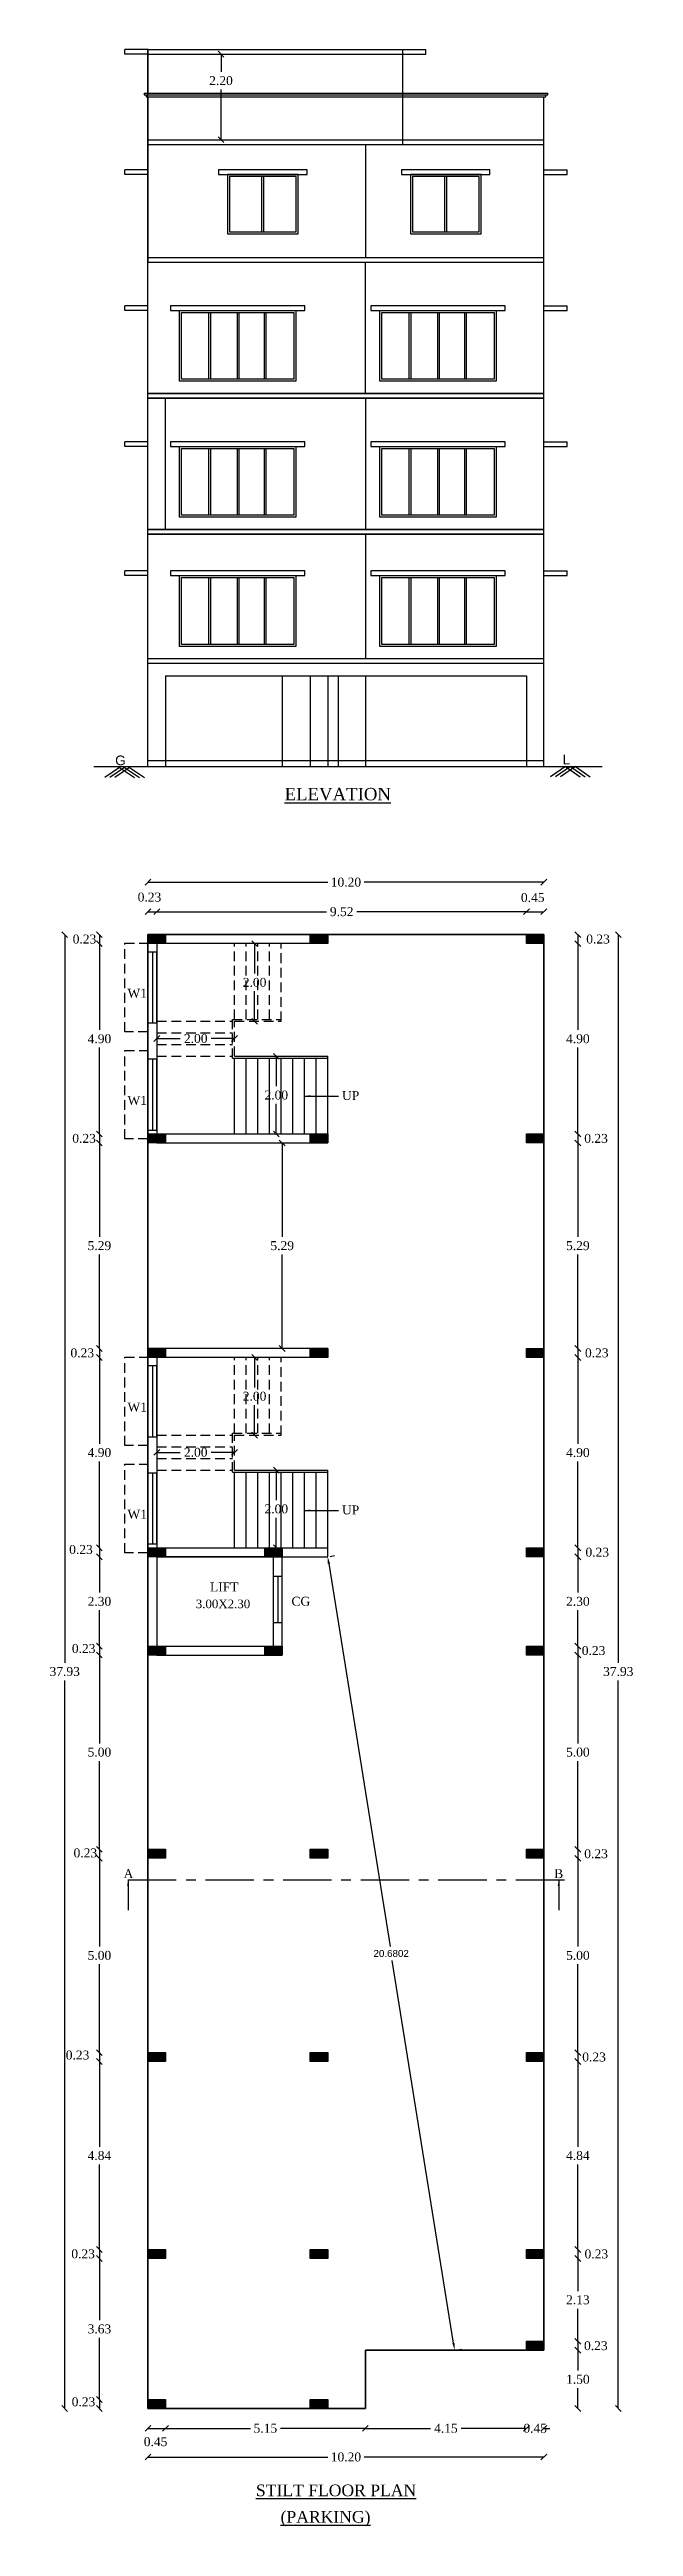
# Model space of a CAD drawing. Header units: metres. Extents: x 7889 to 8063, y -2348 to -2272.
# Drawn here: x 7889.3 to 7904.3, y -2341.6 to -2277.9 of the extents above; entities that cross this region are included whole.
import ezdxf
from ezdxf.enums import TextEntityAlignment as Align

# ---------------------------------------------------------------- set-up
doc = ezdxf.new("R2010")
doc.units = ezdxf.units.M
doc.header["$MEASUREMENT"] = 0
doc.linetypes.add('CENTER', pattern=[2, 1.25, -0.25, 0.25, -0.25])
doc.linetypes.add('HIDDEN', pattern=[0.375, 0.25, -0.125])
for name, color, linetype in [('BLK_1_FLR_0_BLT_UP_AREA', 1, 'Continuous'), ('BLK_1_FLR_0_BLT_UP_AREA_DEDUCT', 1, 'Continuous'), ('BLK_1_STAIR_HEADROOM', 55, 'Continuous')]:
    doc.layers.add(name, color=color, linetype=linetype)
doc.styles.add('Isa-', font='times.ttf')
doc.styles.get("Standard").update_dxf_attribs({"font": 'arial.ttf'})
doc.styles.add('STYLE2', font='times.ttf')
doc.dimstyles.new('ISO-25', dxfattribs={"dimscale": 0, "dimtxt": 0.23, "dimasz": 0.15, "dimexe": 1.25, "dimexo": 0.625, "dimgap": 0.11, "dimtad": 0, "dimtih": 1, "dimtoh": 1, "dimzin": 1, "dimdsep": 46, "dimtxsty": 'STYLE2', "dimblk": 'OBLIQUE', "dimcen": 0, "dimse1": 1, "dimse2": 1, "dimclrd": 1, "dimclrt": 3, "dimadec": 0, "dimazin": 2, "dimtfac": 1, "dimtix": 1, "dimtofl": 0, "dimtmove": 0, "dimatfit": 3, "dimfxl": 0, "dimtolj": 1, "dimarcsym": 0})
doc.dimstyles.get("Standard").update_dxf_attribs({"dimtxt": 0.18, "dimasz": 0.18, "dimexe": 0.18, "dimexo": 0.0625, "dimgap": 0.09, "dimtad": 0, "dimtih": 1, "dimtoh": 1, "dimdec": 4, "dimzin": 0, "dimdsep": 46, "dimtxsty": 'Standard', "dimcen": 0.09, "dimadec": 0, "dimazin": 0, "dimtfac": 1, "dimtdec": 4, "dimtofl": 0, "dimtmove": 0, "dimatfit": 3, "dimfxl": 0, "dimtolj": 1, "dimtzin": 0, "dimarcsym": 0})

msp = doc.modelspace()

# ---------------------------------------------------------------- texts
at = {"lineweight": 25}
for s, p in [('G', (7891.09551, -2296.29646)), ('L', (7902.58082, -2296.27291))]:
    msp.add_text(s, height=0.25, dxfattribs=at).set_placement(p, align=Align.CENTER)
at = {"lineweight": 25, "style": 'Isa-'}
msp.add_text('%%UELEVATION', height=0.32, dxfattribs=at).set_placement((7895.32612, -2297.1995))

# ---------------------------------------------------------------- blocks, each defined once
blk = doc.blocks.new('_Oblique')
at = {"color": 0, "linetype": 'ByBlock', "lineweight": -2}
blk.add_line((-0.5, -0.5), (0.5, 0.5), dxfattribs=at)
blk = doc.blocks.new('*D43')
at = {"layer": 'BLK_1_STAIR_HEADROOM', "color": 1, "lineweight": -2}
for p, q in [((7893.687, -2277.997), (7893.687, -2278.452)), ((7893.687, -2280.197), (7893.687, -2278.906))]:
    blk.add_line(p, q, dxfattribs=at)
at = {"layer": 'Defpoints', "color": 0}
for p in [(7893.687, -2277.997), (7893.687, -2277.997), (7893.687, -2280.197)]:
    blk.add_point(p, dxfattribs=at)
at = {"layer": 'BLK_1_STAIR_HEADROOM', "color": 1, "lineweight": -2, "xscale": 0.15, "yscale": 0.15, "zscale": 0.15}
for p, rotation in [((7893.687, -2277.997), 90), ((7893.687, -2280.197), 270)]:
    blk.add_blockref('_Oblique', p, dxfattribs=dict(at, rotation=rotation))
at = {"layer": 'BLK_1_STAIR_HEADROOM', "color": 1, "insert": (7893.687, -2278.679), "char_height": 0.23, "attachment_point": 5, "style": 'STYLE2'}
blk.add_mtext('\\A1;2.20', dxfattribs=at)
blk = doc.blocks.new('*D406')
at = {"color": 1, "lineweight": -2}
for p, q in [((11144.963, 1116.976), (11144.963, 1114.559)), ((11144.963, 1111.686), (11144.963, 1114.104))]:
    blk.add_line(p, q, dxfattribs=at)
at = {"layer": 'Defpoints', "color": 0}
for p in [(11144.698, 1116.976), (11144.963, 1116.976), (11144.698, 1111.686)]:
    blk.add_point(p, dxfattribs=at)
at = {"color": 1, "lineweight": -2, "xscale": 0.15, "yscale": 0.15, "zscale": 0.15}
for p, rotation in [((11144.963, 1116.976), 90), ((11144.963, 1111.686), 270)]:
    blk.add_blockref('_Oblique', p, dxfattribs=dict(at, rotation=rotation))
at = {"color": 3, "insert": (11144.963, 1114.331), "char_height": 0.23, "attachment_point": 5, "style": 'STYLE2'}
blk.add_mtext('\\A1;5.29', dxfattribs=at)
blk = doc.blocks.new('*D449')
at = {"color": 1, "lineweight": -2}
for p, q in [((11141.735, 1109.013), (11142.338, 1109.013)), ((11143.735, 1109.013), (11143.133, 1109.013))]:
    blk.add_line(p, q, dxfattribs=at)
at = {"layer": 'Defpoints', "color": 0}
for p in [(11141.735, 1108.997), (11143.735, 1109.013), (11143.735, 1109.006)]:
    blk.add_point(p, dxfattribs=at)
at = {"color": 1, "lineweight": -2, "xscale": 0.15, "yscale": 0.15, "zscale": 0.15, "rotation": 180}
blk.add_blockref('_Oblique', (11141.735, 1109.013), dxfattribs=at)
at = {"color": 1, "lineweight": -2, "xscale": 0.15, "yscale": 0.15, "zscale": 0.15}
blk.add_blockref('_Oblique', (11143.735, 1109.013), dxfattribs=at)
at = {"color": 3, "insert": (11142.735, 1109.013), "char_height": 0.23, "attachment_point": 5, "style": 'STYLE2'}
blk.add_mtext('\\A1;2.00', dxfattribs=at)
blk = doc.blocks.new('*D448')
at = {"color": 1, "lineweight": -2}
for p, q in [((11144.252, 1111.456), (11144.252, 1110.684)), ((11144.252, 1109.456), (11144.252, 1110.229))]:
    blk.add_line(p, q, dxfattribs=at)
at = {"layer": 'Defpoints', "color": 0}
for p in [(11144.252, 1111.456), (11144.769, 1111.456), (11144.252, 1109.456)]:
    blk.add_point(p, dxfattribs=at)
at = {"color": 1, "lineweight": -2, "xscale": 0.15, "yscale": 0.15, "zscale": 0.15}
for p, rotation in [((11144.252, 1111.456), 90), ((11144.252, 1109.456), 270)]:
    blk.add_blockref('_Oblique', p, dxfattribs=dict(at, rotation=rotation))
at = {"color": 3, "insert": (11144.252, 1110.456), "char_height": 0.23, "attachment_point": 5, "style": 'STYLE2'}
blk.add_mtext('\\A1;2.00', dxfattribs=at)
blk = doc.blocks.new('*D399')
at = {"color": 1, "lineweight": -2}
for p, q in [((11144.811, 1108.556), (11144.811, 1107.784)), ((11144.811, 1106.556), (11144.811, 1107.329))]:
    blk.add_line(p, q, dxfattribs=at)
at = {"layer": 'Defpoints', "color": 0}
for p in [(11144.811, 1108.556), (11144.811, 1106.556), (11144.811, 1106.556)]:
    blk.add_point(p, dxfattribs=at)
at = {"color": 1, "lineweight": -2, "xscale": 0.15, "yscale": 0.15, "zscale": 0.15}
for p, rotation in [((11144.811, 1108.556), 90), ((11144.811, 1106.556), 270)]:
    blk.add_blockref('_Oblique', p, dxfattribs=dict(at, rotation=rotation))
at = {"color": 3, "insert": (11144.811, 1107.556), "char_height": 0.23, "attachment_point": 5, "style": 'STYLE2'}
blk.add_mtext('\\A1;2.00', dxfattribs=at)
blk = doc.blocks.new('*D447')
at = {"color": 1, "lineweight": -2}
for p, q in [((11141.735, 1119.663), (11142.338, 1119.663)), ((11143.735, 1119.663), (11143.133, 1119.663))]:
    blk.add_line(p, q, dxfattribs=at)
at = {"layer": 'Defpoints', "color": 0}
for p in [(11141.735, 1119.647), (11143.735, 1119.663), (11143.735, 1119.656)]:
    blk.add_point(p, dxfattribs=at)
at = {"color": 1, "lineweight": -2, "xscale": 0.15, "yscale": 0.15, "zscale": 0.15, "rotation": 180}
blk.add_blockref('_Oblique', (11141.735, 1119.663), dxfattribs=at)
at = {"color": 1, "lineweight": -2, "xscale": 0.15, "yscale": 0.15, "zscale": 0.15}
blk.add_blockref('_Oblique', (11143.735, 1119.663), dxfattribs=at)
at = {"color": 3, "insert": (11142.735, 1119.663), "char_height": 0.23, "attachment_point": 5, "style": 'STYLE2'}
blk.add_mtext('\\A1;2.00', dxfattribs=at)
blk = doc.blocks.new('*D446')
at = {"color": 1, "lineweight": -2}
for p, q in [((11144.252, 1122.106), (11144.252, 1121.334)), ((11144.252, 1120.106), (11144.252, 1120.879))]:
    blk.add_line(p, q, dxfattribs=at)
at = {"layer": 'Defpoints', "color": 0}
for p in [(11144.252, 1122.106), (11144.769, 1122.106), (11144.252, 1120.106)]:
    blk.add_point(p, dxfattribs=at)
at = {"color": 1, "lineweight": -2, "xscale": 0.15, "yscale": 0.15, "zscale": 0.15}
for p, rotation in [((11144.252, 1122.106), 90), ((11144.252, 1120.106), 270)]:
    blk.add_blockref('_Oblique', p, dxfattribs=dict(at, rotation=rotation))
at = {"color": 3, "insert": (11144.252, 1121.106), "char_height": 0.23, "attachment_point": 5, "style": 'STYLE2'}
blk.add_mtext('\\A1;2.00', dxfattribs=at)
blk = doc.blocks.new('*D400')
at = {"color": 1, "lineweight": -2}
for p, q in [((11144.811, 1119.206), (11144.811, 1118.434)), ((11144.811, 1117.206), (11144.811, 1117.979))]:
    blk.add_line(p, q, dxfattribs=at)
at = {"layer": 'Defpoints', "color": 0}
for p in [(11144.811, 1119.206), (11144.811, 1117.206), (11144.811, 1117.206)]:
    blk.add_point(p, dxfattribs=at)
at = {"color": 1, "lineweight": -2, "xscale": 0.15, "yscale": 0.15, "zscale": 0.15}
for p, rotation in [((11144.811, 1119.206), 90), ((11144.811, 1117.206), 270)]:
    blk.add_blockref('_Oblique', p, dxfattribs=dict(at, rotation=rotation))
at = {"color": 3, "insert": (11144.811, 1118.206), "char_height": 0.23, "attachment_point": 5, "style": 'STYLE2'}
blk.add_mtext('\\A1;2.00', dxfattribs=at)
blk = doc.blocks.new('*D401')
at = {"color": 1, "lineweight": -2}
blk.add_line((11141.505, 1122.926), (11141.735, 1122.926), dxfattribs=at)
at = {"layer": 'Defpoints', "color": 0}
for p in [(11141.735, 1122.926), (11141.505, 1121.724), (11141.735, 1121.724)]:
    blk.add_point(p, dxfattribs=at)
at = {"color": 1, "lineweight": -2, "xscale": 0.15, "yscale": 0.15, "zscale": 0.15, "rotation": 180}
blk.add_blockref('_Oblique', (11141.505, 1122.926), dxfattribs=at)
at = {"color": 1, "lineweight": -2, "xscale": 0.15, "yscale": 0.15, "zscale": 0.15}
blk.add_blockref('_Oblique', (11141.735, 1122.926), dxfattribs=at)
at = {"color": 3, "insert": (11141.544, 1123.301), "char_height": 0.23, "attachment_point": 5, "style": 'STYLE2'}
blk.add_mtext('\\A1;0.23', dxfattribs=at)
blk = doc.blocks.new('*D445')
at = {"color": 1, "lineweight": -2}
for p, q in [((11141.735, 1122.926), (11146.102, 1122.926)), ((11151.255, 1122.926), (11146.889, 1122.926))]:
    blk.add_line(p, q, dxfattribs=at)
at = {"layer": 'Defpoints', "color": 0}
for p in [(11151.255, 1122.926), (11151.255, 1122.336), (11141.735, 1121.724)]:
    blk.add_point(p, dxfattribs=at)
at = {"color": 1, "lineweight": -2, "xscale": 0.15, "yscale": 0.15, "zscale": 0.15, "rotation": 180}
blk.add_blockref('_Oblique', (11141.735, 1122.926), dxfattribs=at)
at = {"color": 1, "lineweight": -2, "xscale": 0.15, "yscale": 0.15, "zscale": 0.15}
blk.add_blockref('_Oblique', (11151.255, 1122.926), dxfattribs=at)
at = {"color": 3, "insert": (11146.495, 1122.926), "char_height": 0.23, "attachment_point": 5, "style": 'STYLE2'}
blk.add_mtext('\\A1;9.52', dxfattribs=at)
blk = doc.blocks.new('*D444')
at = {"color": 1, "lineweight": -2}
blk.add_line((11151.255, 1122.926), (11151.705, 1122.926), dxfattribs=at)
at = {"layer": 'Defpoints', "color": 0}
for p in [(11151.705, 1122.926), (11151.255, 1122.336), (11151.705, 1122.336)]:
    blk.add_point(p, dxfattribs=at)
at = {"color": 1, "lineweight": -2, "xscale": 0.15, "yscale": 0.15, "zscale": 0.15, "rotation": 180}
blk.add_blockref('_Oblique', (11151.255, 1122.926), dxfattribs=at)
at = {"color": 1, "lineweight": -2, "xscale": 0.15, "yscale": 0.15, "zscale": 0.15}
blk.add_blockref('_Oblique', (11151.705, 1122.926), dxfattribs=at)
at = {"color": 3, "insert": (11151.417, 1123.289), "char_height": 0.23, "attachment_point": 5, "style": 'STYLE2'}
blk.add_mtext('\\A1;0.45', dxfattribs=at)
blk = doc.blocks.new('*D402')
at = {"color": 1, "lineweight": -2}
for p, q in [((11141.505, 1123.686), (11146.139, 1123.686)), ((11151.705, 1123.686), (11147.072, 1123.686))]:
    blk.add_line(p, q, dxfattribs=at)
at = {"layer": 'Defpoints', "color": 0}
for p in [(11151.705, 1123.686), (11141.505, 1115.678), (11151.705, 1115.678)]:
    blk.add_point(p, dxfattribs=at)
at = {"color": 1, "lineweight": -2, "xscale": 0.15, "yscale": 0.15, "zscale": 0.15, "rotation": 180}
blk.add_blockref('_Oblique', (11141.505, 1123.686), dxfattribs=at)
at = {"color": 1, "lineweight": -2, "xscale": 0.15, "yscale": 0.15, "zscale": 0.15}
blk.add_blockref('_Oblique', (11151.705, 1123.686), dxfattribs=at)
at = {"color": 3, "insert": (11146.605, 1123.686), "char_height": 0.23, "attachment_point": 5, "style": 'STYLE2'}
blk.add_mtext('\\A1;10.20', dxfattribs=at)
blk = doc.blocks.new('*D443')
at = {"color": 1, "lineweight": -2}
blk.add_line((11152.58, 1122.336), (11152.58, 1122.106), dxfattribs=at)
at = {"layer": 'Defpoints', "color": 0}
for p in [(11151.255, 1122.336), (11151.255, 1122.106), (11152.58, 1122.106)]:
    blk.add_point(p, dxfattribs=at)
at = {"color": 1, "lineweight": -2, "xscale": 0.15, "yscale": 0.15, "zscale": 0.15}
for p, rotation in [((11152.58, 1122.336), 90), ((11152.58, 1122.106), 270)]:
    blk.add_blockref('_Oblique', p, dxfattribs=dict(at, rotation=rotation))
at = {"color": 3, "insert": (11153.1, 1122.221), "char_height": 0.23, "attachment_point": 5, "style": 'STYLE2'}
blk.add_mtext('\\A1;0.23', dxfattribs=at)
blk = doc.blocks.new('*D442')
at = {"color": 1, "lineweight": -2}
for p, q in [((11152.58, 1122.106), (11152.58, 1119.884)), ((11152.58, 1117.206), (11152.58, 1119.429))]:
    blk.add_line(p, q, dxfattribs=at)
at = {"layer": 'Defpoints', "color": 0}
for p in [(11151.255, 1122.106), (11151.255, 1117.206), (11152.58, 1117.206)]:
    blk.add_point(p, dxfattribs=at)
at = {"color": 1, "lineweight": -2, "xscale": 0.15, "yscale": 0.15, "zscale": 0.15}
for p, rotation in [((11152.58, 1122.106), 90), ((11152.58, 1117.206), 270)]:
    blk.add_blockref('_Oblique', p, dxfattribs=dict(at, rotation=rotation))
at = {"color": 3, "insert": (11152.58, 1119.656), "char_height": 0.23, "attachment_point": 5, "style": 'STYLE2'}
blk.add_mtext('\\A1;4.90', dxfattribs=at)
blk = doc.blocks.new('*D441')
at = {"color": 1, "lineweight": -2}
blk.add_line((11152.58, 1117.206), (11152.58, 1116.976), dxfattribs=at)
at = {"layer": 'Defpoints', "color": 0}
for p in [(11151.255, 1117.206), (11151.255, 1116.976), (11152.58, 1116.976)]:
    blk.add_point(p, dxfattribs=at)
at = {"color": 1, "lineweight": -2, "xscale": 0.15, "yscale": 0.15, "zscale": 0.15}
for p, rotation in [((11152.58, 1117.206), 90), ((11152.58, 1116.976), 270)]:
    blk.add_blockref('_Oblique', p, dxfattribs=dict(at, rotation=rotation))
at = {"color": 3, "insert": (11153.049, 1117.091), "char_height": 0.23, "attachment_point": 5, "style": 'STYLE2'}
blk.add_mtext('\\A1;0.23', dxfattribs=at)
blk = doc.blocks.new('*D440')
at = {"color": 1, "lineweight": -2}
for p, q in [((11152.58, 1116.976), (11152.58, 1114.559)), ((11152.58, 1111.686), (11152.58, 1114.104))]:
    blk.add_line(p, q, dxfattribs=at)
at = {"layer": 'Defpoints', "color": 0}
for p in [(11151.255, 1116.976), (11151.255, 1111.686), (11152.58, 1111.686)]:
    blk.add_point(p, dxfattribs=at)
at = {"color": 1, "lineweight": -2, "xscale": 0.15, "yscale": 0.15, "zscale": 0.15}
for p, rotation in [((11152.58, 1116.976), 90), ((11152.58, 1111.686), 270)]:
    blk.add_blockref('_Oblique', p, dxfattribs=dict(at, rotation=rotation))
at = {"color": 3, "insert": (11152.58, 1114.331), "char_height": 0.23, "attachment_point": 5, "style": 'STYLE2'}
blk.add_mtext('\\A1;5.29', dxfattribs=at)
blk = doc.blocks.new('*D439')
at = {"color": 1, "lineweight": -2}
blk.add_line((11152.58, 1111.686), (11152.58, 1111.456), dxfattribs=at)
at = {"layer": 'Defpoints', "color": 0}
for p in [(11151.255, 1111.686), (11151.255, 1111.456), (11152.58, 1111.456)]:
    blk.add_point(p, dxfattribs=at)
at = {"color": 1, "lineweight": -2, "xscale": 0.15, "yscale": 0.15, "zscale": 0.15}
for p, rotation in [((11152.58, 1111.686), 90), ((11152.58, 1111.456), 270)]:
    blk.add_blockref('_Oblique', p, dxfattribs=dict(at, rotation=rotation))
at = {"color": 3, "insert": (11153.067, 1111.571), "char_height": 0.23, "attachment_point": 5, "style": 'STYLE2'}
blk.add_mtext('\\A1;0.23', dxfattribs=at)
blk = doc.blocks.new('*D438')
at = {"color": 1, "lineweight": -2}
for p, q in [((11152.58, 1111.456), (11152.58, 1109.234)), ((11152.58, 1106.556), (11152.58, 1108.779))]:
    blk.add_line(p, q, dxfattribs=at)
at = {"layer": 'Defpoints', "color": 0}
for p in [(11151.255, 1111.456), (11151.255, 1106.556), (11152.58, 1106.556)]:
    blk.add_point(p, dxfattribs=at)
at = {"color": 1, "lineweight": -2, "xscale": 0.15, "yscale": 0.15, "zscale": 0.15}
for p, rotation in [((11152.58, 1111.456), 90), ((11152.58, 1106.556), 270)]:
    blk.add_blockref('_Oblique', p, dxfattribs=dict(at, rotation=rotation))
at = {"color": 3, "insert": (11152.58, 1109.006), "char_height": 0.23, "attachment_point": 5, "style": 'STYLE2'}
blk.add_mtext('\\A1;4.90', dxfattribs=at)
blk = doc.blocks.new('*D437')
at = {"color": 1, "lineweight": -2}
blk.add_line((11152.58, 1106.556), (11152.58, 1106.326), dxfattribs=at)
at = {"layer": 'Defpoints', "color": 0}
for p in [(11151.255, 1106.556), (11151.255, 1106.326), (11152.58, 1106.326)]:
    blk.add_point(p, dxfattribs=at)
at = {"color": 1, "lineweight": -2, "xscale": 0.15, "yscale": 0.15, "zscale": 0.15}
for p, rotation in [((11152.58, 1106.556), 90), ((11152.58, 1106.326), 270)]:
    blk.add_blockref('_Oblique', p, dxfattribs=dict(at, rotation=rotation))
at = {"color": 3, "insert": (11153.08, 1106.441), "char_height": 0.23, "attachment_point": 5, "style": 'STYLE2'}
blk.add_mtext('\\A1;0.23', dxfattribs=at)
blk = doc.blocks.new('*D436')
at = {"color": 1, "lineweight": -2}
for p, q in [((11152.58, 1106.326), (11152.58, 1105.404)), ((11152.58, 1104.026), (11152.58, 1104.949))]:
    blk.add_line(p, q, dxfattribs=at)
at = {"layer": 'Defpoints', "color": 0}
for p in [(11151.255, 1106.326), (11151.255, 1104.026), (11152.58, 1104.026)]:
    blk.add_point(p, dxfattribs=at)
at = {"color": 1, "lineweight": -2, "xscale": 0.15, "yscale": 0.15, "zscale": 0.15}
for p, rotation in [((11152.58, 1106.326), 90), ((11152.58, 1104.026), 270)]:
    blk.add_blockref('_Oblique', p, dxfattribs=dict(at, rotation=rotation))
at = {"color": 3, "insert": (11152.58, 1105.176), "char_height": 0.23, "attachment_point": 5, "style": 'STYLE2'}
blk.add_mtext('\\A1;2.30', dxfattribs=at)
blk = doc.blocks.new('*D435')
at = {"color": 1, "lineweight": -2}
blk.add_line((11152.58, 1104.026), (11152.58, 1103.796), dxfattribs=at)
at = {"layer": 'Defpoints', "color": 0}
for p in [(11151.255, 1104.026), (11151.255, 1103.796), (11152.58, 1103.796)]:
    blk.add_point(p, dxfattribs=at)
at = {"color": 1, "lineweight": -2, "xscale": 0.15, "yscale": 0.15, "zscale": 0.15}
for p, rotation in [((11152.58, 1104.026), 90), ((11152.58, 1103.796), 270)]:
    blk.add_blockref('_Oblique', p, dxfattribs=dict(at, rotation=rotation))
at = {"color": 3, "insert": (11152.985, 1103.911), "char_height": 0.23, "attachment_point": 5, "style": 'STYLE2'}
blk.add_mtext('\\A1;0.23', dxfattribs=at)
blk = doc.blocks.new('*D434')
at = {"color": 1, "lineweight": -2}
for p, q in [((11152.58, 1103.796), (11152.58, 1101.524)), ((11152.58, 1098.796), (11152.58, 1101.069))]:
    blk.add_line(p, q, dxfattribs=at)
at = {"layer": 'Defpoints', "color": 0}
for p in [(11151.255, 1103.796), (11151.255, 1098.796), (11152.58, 1098.796)]:
    blk.add_point(p, dxfattribs=at)
at = {"color": 1, "lineweight": -2, "xscale": 0.15, "yscale": 0.15, "zscale": 0.15}
for p, rotation in [((11152.58, 1103.796), 90), ((11152.58, 1098.796), 270)]:
    blk.add_blockref('_Oblique', p, dxfattribs=dict(at, rotation=rotation))
at = {"color": 3, "insert": (11152.58, 1101.296), "char_height": 0.23, "attachment_point": 5, "style": 'STYLE2'}
blk.add_mtext('\\A1;5.00', dxfattribs=at)
blk = doc.blocks.new('*D433')
at = {"color": 1, "lineweight": -2}
blk.add_line((11152.58, 1098.796), (11152.58, 1098.566), dxfattribs=at)
at = {"layer": 'Defpoints', "color": 0}
for p in [(11151.255, 1098.796), (11151.255, 1098.566), (11152.58, 1098.566)]:
    blk.add_point(p, dxfattribs=at)
at = {"color": 1, "lineweight": -2, "xscale": 0.15, "yscale": 0.15, "zscale": 0.15}
for p, rotation in [((11152.58, 1098.796), 90), ((11152.58, 1098.566), 270)]:
    blk.add_blockref('_Oblique', p, dxfattribs=dict(at, rotation=rotation))
at = {"color": 3, "insert": (11153.048, 1098.681), "char_height": 0.23, "attachment_point": 5, "style": 'STYLE2'}
blk.add_mtext('\\A1;0.23', dxfattribs=at)
blk = doc.blocks.new('*D432')
at = {"color": 1, "lineweight": -2}
for p, q in [((11152.58, 1098.566), (11152.58, 1096.293)), ((11152.58, 1093.564), (11152.58, 1095.838))]:
    blk.add_line(p, q, dxfattribs=at)
at = {"layer": 'Defpoints', "color": 0}
for p in [(11151.255, 1098.566), (11151.255, 1093.564), (11152.58, 1093.564)]:
    blk.add_point(p, dxfattribs=at)
at = {"color": 1, "lineweight": -2, "xscale": 0.15, "yscale": 0.15, "zscale": 0.15}
for p, rotation in [((11152.58, 1098.566), 90), ((11152.58, 1093.564), 270)]:
    blk.add_blockref('_Oblique', p, dxfattribs=dict(at, rotation=rotation))
at = {"color": 3, "insert": (11152.58, 1096.065), "char_height": 0.23, "attachment_point": 5, "style": 'STYLE2'}
blk.add_mtext('\\A1;5.00', dxfattribs=at)
blk = doc.blocks.new('*D431')
at = {"color": 1, "lineweight": -2}
blk.add_line((11152.58, 1093.564), (11152.58, 1093.334), dxfattribs=at)
at = {"layer": 'Defpoints', "color": 0}
for p in [(11151.255, 1093.564), (11151.255, 1093.334), (11152.58, 1093.334)]:
    blk.add_point(p, dxfattribs=at)
at = {"color": 1, "lineweight": -2, "xscale": 0.15, "yscale": 0.15, "zscale": 0.15}
for p, rotation in [((11152.58, 1093.564), 90), ((11152.58, 1093.334), 270)]:
    blk.add_blockref('_Oblique', p, dxfattribs=dict(at, rotation=rotation))
at = {"color": 3, "insert": (11152.997, 1093.449), "char_height": 0.23, "attachment_point": 5, "style": 'STYLE2'}
blk.add_mtext('\\A1;0.23', dxfattribs=at)
blk = doc.blocks.new('*D430')
at = {"color": 1, "lineweight": -2}
for p, q in [((11152.58, 1093.334), (11152.58, 1091.143)), ((11152.58, 1088.496), (11152.58, 1090.688))]:
    blk.add_line(p, q, dxfattribs=at)
at = {"layer": 'Defpoints', "color": 0}
for p in [(11151.255, 1093.334), (11151.255, 1088.496), (11152.58, 1088.496)]:
    blk.add_point(p, dxfattribs=at)
at = {"color": 1, "lineweight": -2, "xscale": 0.15, "yscale": 0.15, "zscale": 0.15}
for p, rotation in [((11152.58, 1093.334), 90), ((11152.58, 1088.496), 270)]:
    blk.add_blockref('_Oblique', p, dxfattribs=dict(at, rotation=rotation))
at = {"color": 3, "insert": (11152.58, 1090.915), "char_height": 0.23, "attachment_point": 5, "style": 'STYLE2'}
blk.add_mtext('\\A1;4.84', dxfattribs=at)
blk = doc.blocks.new('*D429')
at = {"color": 1, "lineweight": -2}
blk.add_line((11152.58, 1088.496), (11152.58, 1088.266), dxfattribs=at)
at = {"layer": 'Defpoints', "color": 0}
for p in [(11151.255, 1088.496), (11151.255, 1088.266), (11152.58, 1088.266)]:
    blk.add_point(p, dxfattribs=at)
at = {"color": 1, "lineweight": -2, "xscale": 0.15, "yscale": 0.15, "zscale": 0.15}
for p, rotation in [((11152.58, 1088.496), 90), ((11152.58, 1088.266), 270)]:
    blk.add_blockref('_Oblique', p, dxfattribs=dict(at, rotation=rotation))
at = {"color": 3, "insert": (11153.056, 1088.381), "char_height": 0.23, "attachment_point": 5, "style": 'STYLE2'}
blk.add_mtext('\\A1;0.23', dxfattribs=at)
blk = doc.blocks.new('*D428')
at = {"color": 1, "lineweight": -2}
for p, q in [((11152.58, 1088.266), (11152.58, 1087.429)), ((11152.58, 1086.136), (11152.58, 1086.974))]:
    blk.add_line(p, q, dxfattribs=at)
at = {"layer": 'Defpoints', "color": 0}
for p in [(11151.255, 1088.266), (11151.255, 1086.136), (11152.58, 1086.136)]:
    blk.add_point(p, dxfattribs=at)
at = {"color": 1, "lineweight": -2, "xscale": 0.15, "yscale": 0.15, "zscale": 0.15}
for p, rotation in [((11152.58, 1088.266), 90), ((11152.58, 1086.136), 270)]:
    blk.add_blockref('_Oblique', p, dxfattribs=dict(at, rotation=rotation))
at = {"color": 3, "insert": (11152.58, 1087.201), "char_height": 0.23, "attachment_point": 5, "style": 'STYLE2'}
blk.add_mtext('\\A1;2.13', dxfattribs=at)
blk = doc.blocks.new('*D427')
at = {"color": 1, "lineweight": -2}
blk.add_line((11152.58, 1086.136), (11152.58, 1085.906), dxfattribs=at)
at = {"layer": 'Defpoints', "color": 0}
for p in [(11151.255, 1086.136), (11151.255, 1085.906), (11152.58, 1085.906)]:
    blk.add_point(p, dxfattribs=at)
at = {"color": 1, "lineweight": -2, "xscale": 0.15, "yscale": 0.15, "zscale": 0.15}
for p, rotation in [((11152.58, 1086.136), 90), ((11152.58, 1085.906), 270)]:
    blk.add_blockref('_Oblique', p, dxfattribs=dict(at, rotation=rotation))
at = {"color": 3, "insert": (11153.043, 1086.021), "char_height": 0.23, "attachment_point": 5, "style": 'STYLE2'}
blk.add_mtext('\\A1;0.23', dxfattribs=at)
blk = doc.blocks.new('*D426')
at = {"color": 1, "lineweight": -2}
for p, q in [((11152.58, 1085.906), (11152.58, 1085.384)), ((11152.58, 1084.406), (11152.58, 1084.929))]:
    blk.add_line(p, q, dxfattribs=at)
at = {"layer": 'Defpoints', "color": 0}
for p in [(11151.255, 1085.906), (11147.105, 1084.406), (11152.58, 1084.406)]:
    blk.add_point(p, dxfattribs=at)
at = {"color": 1, "lineweight": -2, "xscale": 0.15, "yscale": 0.15, "zscale": 0.15}
for p, rotation in [((11152.58, 1085.906), 90), ((11152.58, 1084.406), 270)]:
    blk.add_blockref('_Oblique', p, dxfattribs=dict(at, rotation=rotation))
at = {"color": 3, "insert": (11152.58, 1085.156), "char_height": 0.23, "attachment_point": 5, "style": 'STYLE2'}
blk.add_mtext('\\A1;1.50', dxfattribs=at)
blk = doc.blocks.new('*D425')
at = {"color": 1, "lineweight": -2}
for p, q in [((11153.621, 1122.336), (11153.621, 1103.599)), ((11153.621, 1084.406), (11153.621, 1103.144))]:
    blk.add_line(p, q, dxfattribs=at)
at = {"layer": 'Defpoints', "color": 0}
for p in [(11147.105, 1122.336), (11153.621, 1122.336), (11147.105, 1084.406)]:
    blk.add_point(p, dxfattribs=at)
at = {"color": 1, "lineweight": -2, "xscale": 0.15, "yscale": 0.15, "zscale": 0.15}
for p, rotation in [((11153.621, 1122.336), 90), ((11153.621, 1084.406), 270)]:
    blk.add_blockref('_Oblique', p, dxfattribs=dict(at, rotation=rotation))
at = {"color": 3, "insert": (11153.621, 1103.371), "char_height": 0.23, "attachment_point": 5, "style": 'STYLE2'}
blk.add_mtext('\\A1;37.93', dxfattribs=at)
blk = doc.blocks.new('*D403')
at = {"color": 1, "lineweight": -2}
blk.add_line((11140.254, 1122.336), (11140.254, 1122.106), dxfattribs=at)
at = {"layer": 'Defpoints', "color": 0}
for p in [(11140.254, 1122.106), (11143.033, 1122.336), (11143.033, 1122.106)]:
    blk.add_point(p, dxfattribs=at)
at = {"color": 1, "lineweight": -2, "xscale": 0.15, "yscale": 0.15, "zscale": 0.15}
for p, rotation in [((11140.254, 1122.336), 90), ((11140.254, 1122.106), 270)]:
    blk.add_blockref('_Oblique', p, dxfattribs=dict(at, rotation=rotation))
at = {"color": 3, "insert": (11139.87, 1122.221), "char_height": 0.23, "attachment_point": 5, "style": 'STYLE2'}
blk.add_mtext('\\A1;0.23', dxfattribs=at)
blk = doc.blocks.new('*D405')
at = {"color": 1, "lineweight": -2}
for p, q in [((11140.254, 1122.106), (11140.254, 1119.884)), ((11140.254, 1117.206), (11140.254, 1119.429))]:
    blk.add_line(p, q, dxfattribs=at)
at = {"layer": 'Defpoints', "color": 0}
for p in [(11143.033, 1122.106), (11140.254, 1117.206), (11142.776, 1117.206)]:
    blk.add_point(p, dxfattribs=at)
at = {"color": 1, "lineweight": -2, "xscale": 0.15, "yscale": 0.15, "zscale": 0.15}
for p, rotation in [((11140.254, 1122.106), 90), ((11140.254, 1117.206), 270)]:
    blk.add_blockref('_Oblique', p, dxfattribs=dict(at, rotation=rotation))
at = {"color": 3, "insert": (11140.254, 1119.656), "char_height": 0.23, "attachment_point": 5, "style": 'STYLE2'}
blk.add_mtext('\\A1;4.90', dxfattribs=at)
blk = doc.blocks.new('*D410')
at = {"color": 1, "lineweight": -2}
blk.add_line((11140.254, 1117.206), (11140.254, 1116.976), dxfattribs=at)
at = {"layer": 'Defpoints', "color": 0}
for p in [(11140.254, 1116.976), (11142.776, 1117.206), (11142.776, 1116.976)]:
    blk.add_point(p, dxfattribs=at)
at = {"color": 1, "lineweight": -2, "xscale": 0.15, "yscale": 0.15, "zscale": 0.15}
for p, rotation in [((11140.254, 1117.206), 90), ((11140.254, 1116.976), 270)]:
    blk.add_blockref('_Oblique', p, dxfattribs=dict(at, rotation=rotation))
at = {"color": 3, "insert": (11139.859, 1117.091), "char_height": 0.23, "attachment_point": 5, "style": 'STYLE2'}
blk.add_mtext('\\A1;0.23', dxfattribs=at)
blk = doc.blocks.new('*D407')
at = {"color": 1, "lineweight": -2}
for p, q in [((11140.254, 1116.976), (11140.254, 1114.559)), ((11140.254, 1111.686), (11140.254, 1114.104))]:
    blk.add_line(p, q, dxfattribs=at)
at = {"layer": 'Defpoints', "color": 0}
for p in [(11142.776, 1116.976), (11140.254, 1111.686), (11142.839, 1111.686)]:
    blk.add_point(p, dxfattribs=at)
at = {"color": 1, "lineweight": -2, "xscale": 0.15, "yscale": 0.15, "zscale": 0.15}
for p, rotation in [((11140.254, 1116.976), 90), ((11140.254, 1111.686), 270)]:
    blk.add_blockref('_Oblique', p, dxfattribs=dict(at, rotation=rotation))
at = {"color": 3, "insert": (11140.254, 1114.331), "char_height": 0.23, "attachment_point": 5, "style": 'STYLE2'}
blk.add_mtext('\\A1;5.29', dxfattribs=at)
blk = doc.blocks.new('*D408')
at = {"color": 1, "lineweight": -2}
blk.add_line((11140.254, 1111.686), (11140.254, 1111.456), dxfattribs=at)
at = {"layer": 'Defpoints', "color": 0}
for p in [(11140.254, 1111.456), (11142.839, 1111.686), (11142.856, 1111.456)]:
    blk.add_point(p, dxfattribs=at)
at = {"color": 1, "lineweight": -2, "xscale": 0.15, "yscale": 0.15, "zscale": 0.15}
for p, rotation in [((11140.254, 1111.686), 90), ((11140.254, 1111.456), 270)]:
    blk.add_blockref('_Oblique', p, dxfattribs=dict(at, rotation=rotation))
at = {"color": 3, "insert": (11139.812, 1111.571), "char_height": 0.23, "attachment_point": 5, "style": 'STYLE2'}
blk.add_mtext('\\A1;0.23', dxfattribs=at)
blk = doc.blocks.new('*D409')
at = {"color": 1, "lineweight": -2}
for p, q in [((11140.254, 1111.456), (11140.254, 1109.234)), ((11140.254, 1106.556), (11140.254, 1108.779))]:
    blk.add_line(p, q, dxfattribs=at)
at = {"layer": 'Defpoints', "color": 0}
for p in [(11142.856, 1111.456), (11140.254, 1106.556), (11143.215, 1106.556)]:
    blk.add_point(p, dxfattribs=at)
at = {"color": 1, "lineweight": -2, "xscale": 0.15, "yscale": 0.15, "zscale": 0.15}
for p, rotation in [((11140.254, 1111.456), 90), ((11140.254, 1106.556), 270)]:
    blk.add_blockref('_Oblique', p, dxfattribs=dict(at, rotation=rotation))
at = {"color": 3, "insert": (11140.254, 1109.006), "char_height": 0.23, "attachment_point": 5, "style": 'STYLE2'}
blk.add_mtext('\\A1;4.90', dxfattribs=at)
blk = doc.blocks.new('*D411')
at = {"color": 1, "lineweight": -2}
blk.add_line((11140.254, 1106.556), (11140.254, 1106.326), dxfattribs=at)
at = {"layer": 'Defpoints', "color": 0}
for p in [(11140.254, 1106.326), (11143.215, 1106.556), (11143.25, 1106.326)]:
    blk.add_point(p, dxfattribs=at)
at = {"color": 1, "lineweight": -2, "xscale": 0.15, "yscale": 0.15, "zscale": 0.15}
for p, rotation in [((11140.254, 1106.556), 90), ((11140.254, 1106.326), 270)]:
    blk.add_blockref('_Oblique', p, dxfattribs=dict(at, rotation=rotation))
at = {"color": 3, "insert": (11139.779, 1106.511), "char_height": 0.23, "attachment_point": 5, "style": 'STYLE2'}
blk.add_mtext('\\A1;0.23', dxfattribs=at)
blk = doc.blocks.new('*D424')
at = {"color": 1, "lineweight": -2}
for p, q in [((11140.254, 1106.326), (11140.254, 1105.404)), ((11140.254, 1104.026), (11140.254, 1104.949))]:
    blk.add_line(p, q, dxfattribs=at)
at = {"layer": 'Defpoints', "color": 0}
for p in [(11143.25, 1106.326), (11140.254, 1104.026), (11143.35, 1104.026)]:
    blk.add_point(p, dxfattribs=at)
at = {"color": 1, "lineweight": -2, "xscale": 0.15, "yscale": 0.15, "zscale": 0.15}
for p, rotation in [((11140.254, 1106.326), 90), ((11140.254, 1104.026), 270)]:
    blk.add_blockref('_Oblique', p, dxfattribs=dict(at, rotation=rotation))
at = {"color": 3, "insert": (11140.254, 1105.176), "char_height": 0.23, "attachment_point": 5, "style": 'STYLE2'}
blk.add_mtext('\\A1;2.30', dxfattribs=at)
blk = doc.blocks.new('*D412')
at = {"color": 1, "lineweight": -2}
blk.add_line((11140.254, 1104.026), (11140.254, 1103.796), dxfattribs=at)
at = {"layer": 'Defpoints', "color": 0}
for p in [(11140.254, 1103.796), (11143.35, 1104.026), (11143.35, 1103.796)]:
    blk.add_point(p, dxfattribs=at)
at = {"color": 1, "lineweight": -2, "xscale": 0.15, "yscale": 0.15, "zscale": 0.15}
for p, rotation in [((11140.254, 1104.026), 90), ((11140.254, 1103.796), 270)]:
    blk.add_blockref('_Oblique', p, dxfattribs=dict(at, rotation=rotation))
at = {"color": 3, "insert": (11139.848, 1103.963), "char_height": 0.23, "attachment_point": 5, "style": 'STYLE2'}
blk.add_mtext('\\A1;0.23', dxfattribs=at)
blk = doc.blocks.new('*D398')
at = {"color": 1, "lineweight": -2}
for p, q in [((11140.254, 1103.796), (11140.254, 1101.524)), ((11140.254, 1098.796), (11140.254, 1101.069))]:
    blk.add_line(p, q, dxfattribs=at)
at = {"layer": 'Defpoints', "color": 0}
for p in [(11143.35, 1103.796), (11140.254, 1098.796), (11141.955, 1098.796)]:
    blk.add_point(p, dxfattribs=at)
at = {"color": 1, "lineweight": -2, "xscale": 0.15, "yscale": 0.15, "zscale": 0.15}
for p, rotation in [((11140.254, 1103.796), 90), ((11140.254, 1098.796), 270)]:
    blk.add_blockref('_Oblique', p, dxfattribs=dict(at, rotation=rotation))
at = {"color": 3, "insert": (11140.254, 1101.296), "char_height": 0.23, "attachment_point": 5, "style": 'STYLE2'}
blk.add_mtext('\\A1;5.00', dxfattribs=at)
blk = doc.blocks.new('*D423')
at = {"color": 1, "lineweight": -2}
blk.add_line((11140.254, 1098.796), (11140.254, 1098.566), dxfattribs=at)
at = {"layer": 'Defpoints', "color": 0}
for p in [(11140.254, 1098.566), (11141.955, 1098.796), (11141.955, 1098.566)]:
    blk.add_point(p, dxfattribs=at)
at = {"color": 1, "lineweight": -2, "xscale": 0.15, "yscale": 0.15, "zscale": 0.15}
for p, rotation in [((11140.254, 1098.796), 90), ((11140.254, 1098.566), 270)]:
    blk.add_blockref('_Oblique', p, dxfattribs=dict(at, rotation=rotation))
at = {"color": 3, "insert": (11139.892, 1098.702), "char_height": 0.23, "attachment_point": 5, "style": 'STYLE2'}
blk.add_mtext('\\A1;0.23', dxfattribs=at)
blk = doc.blocks.new('*D422')
at = {"color": 1, "lineweight": -2}
for p, q in [((11140.254, 1098.566), (11140.254, 1096.293)), ((11140.254, 1093.564), (11140.254, 1095.838))]:
    blk.add_line(p, q, dxfattribs=at)
at = {"layer": 'Defpoints', "color": 0}
for p in [(11141.955, 1098.566), (11140.254, 1093.564), (11141.955, 1093.564)]:
    blk.add_point(p, dxfattribs=at)
at = {"color": 1, "lineweight": -2, "xscale": 0.15, "yscale": 0.15, "zscale": 0.15}
for p, rotation in [((11140.254, 1098.566), 90), ((11140.254, 1093.564), 270)]:
    blk.add_blockref('_Oblique', p, dxfattribs=dict(at, rotation=rotation))
at = {"color": 3, "insert": (11140.254, 1096.065), "char_height": 0.23, "attachment_point": 5, "style": 'STYLE2'}
blk.add_mtext('\\A1;5.00', dxfattribs=at)
blk = doc.blocks.new('*D421')
at = {"color": 1, "lineweight": -2}
blk.add_line((11140.254, 1093.564), (11140.254, 1093.334), dxfattribs=at)
at = {"layer": 'Defpoints', "color": 0}
for p in [(11140.254, 1093.334), (11141.955, 1093.564), (11141.955, 1093.334)]:
    blk.add_point(p, dxfattribs=at)
at = {"color": 1, "lineweight": -2, "xscale": 0.15, "yscale": 0.15, "zscale": 0.15}
for p, rotation in [((11140.254, 1093.564), 90), ((11140.254, 1093.334), 270)]:
    blk.add_blockref('_Oblique', p, dxfattribs=dict(at, rotation=rotation))
at = {"color": 3, "insert": (11139.691, 1093.5), "char_height": 0.23, "attachment_point": 5, "style": 'STYLE2'}
blk.add_mtext('\\A1;0.23', dxfattribs=at)
blk = doc.blocks.new('*D420')
at = {"color": 1, "lineweight": -2}
for p, q in [((11140.254, 1093.334), (11140.254, 1091.143)), ((11140.254, 1088.496), (11140.254, 1090.688))]:
    blk.add_line(p, q, dxfattribs=at)
at = {"layer": 'Defpoints', "color": 0}
for p in [(11141.955, 1093.334), (11140.254, 1088.496), (11141.955, 1088.496)]:
    blk.add_point(p, dxfattribs=at)
at = {"color": 1, "lineweight": -2, "xscale": 0.15, "yscale": 0.15, "zscale": 0.15}
for p, rotation in [((11140.254, 1093.334), 90), ((11140.254, 1088.496), 270)]:
    blk.add_blockref('_Oblique', p, dxfattribs=dict(at, rotation=rotation))
at = {"color": 3, "insert": (11140.254, 1090.915), "char_height": 0.23, "attachment_point": 5, "style": 'STYLE2'}
blk.add_mtext('\\A1;4.84', dxfattribs=at)
blk = doc.blocks.new('*D419')
at = {"color": 1, "lineweight": -2}
blk.add_line((11140.254, 1088.496), (11140.254, 1088.266), dxfattribs=at)
at = {"layer": 'Defpoints', "color": 0}
for p in [(11140.254, 1088.266), (11141.955, 1088.496), (11141.955, 1088.266)]:
    blk.add_point(p, dxfattribs=at)
at = {"color": 1, "lineweight": -2, "xscale": 0.15, "yscale": 0.15, "zscale": 0.15}
for p, rotation in [((11140.254, 1088.496), 90), ((11140.254, 1088.266), 270)]:
    blk.add_blockref('_Oblique', p, dxfattribs=dict(at, rotation=rotation))
at = {"color": 3, "insert": (11139.834, 1088.384), "char_height": 0.23, "attachment_point": 5, "style": 'STYLE2'}
blk.add_mtext('\\A1;0.23', dxfattribs=at)
blk = doc.blocks.new('*D418')
at = {"color": 1, "lineweight": -2}
for p, q in [((11140.254, 1088.266), (11140.254, 1086.679)), ((11140.254, 1084.636), (11140.254, 1086.224))]:
    blk.add_line(p, q, dxfattribs=at)
at = {"layer": 'Defpoints', "color": 0}
for p in [(11141.955, 1088.266), (11140.254, 1084.636), (11141.955, 1084.636)]:
    blk.add_point(p, dxfattribs=at)
at = {"color": 1, "lineweight": -2, "xscale": 0.15, "yscale": 0.15, "zscale": 0.15}
for p, rotation in [((11140.254, 1088.266), 90), ((11140.254, 1084.636), 270)]:
    blk.add_blockref('_Oblique', p, dxfattribs=dict(at, rotation=rotation))
at = {"color": 3, "insert": (11140.254, 1086.451), "char_height": 0.23, "attachment_point": 5, "style": 'STYLE2'}
blk.add_mtext('\\A1;3.63', dxfattribs=at)
blk = doc.blocks.new('*D417')
at = {"color": 1, "lineweight": -2}
blk.add_line((11140.254, 1084.636), (11140.254, 1084.406), dxfattribs=at)
at = {"layer": 'Defpoints', "color": 0}
for p in [(11140.254, 1084.406), (11141.955, 1084.636), (11141.955, 1084.406)]:
    blk.add_point(p, dxfattribs=at)
at = {"color": 1, "lineweight": -2, "xscale": 0.15, "yscale": 0.15, "zscale": 0.15}
for p, rotation in [((11140.254, 1084.636), 90), ((11140.254, 1084.406), 270)]:
    blk.add_blockref('_Oblique', p, dxfattribs=dict(at, rotation=rotation))
at = {"color": 3, "insert": (11139.844, 1084.576), "char_height": 0.23, "attachment_point": 5, "style": 'STYLE2'}
blk.add_mtext('\\A1;0.23', dxfattribs=at)
blk = doc.blocks.new('*D404')
at = {"color": 1, "lineweight": -2}
for p, q in [((11139.36, 1122.336), (11139.36, 1103.599)), ((11139.36, 1084.406), (11139.36, 1103.144))]:
    blk.add_line(p, q, dxfattribs=at)
at = {"layer": 'Defpoints', "color": 0}
for p in [(11139.36, 1122.336), (11144.305, 1122.336), (11144.305, 1084.406)]:
    blk.add_point(p, dxfattribs=at)
at = {"color": 1, "lineweight": -2, "xscale": 0.15, "yscale": 0.15, "zscale": 0.15}
for p, rotation in [((11139.36, 1122.336), 90), ((11139.36, 1084.406), 270)]:
    blk.add_blockref('_Oblique', p, dxfattribs=dict(at, rotation=rotation))
at = {"color": 3, "insert": (11139.36, 1103.371), "char_height": 0.23, "attachment_point": 5, "style": 'STYLE2'}
blk.add_mtext('\\A1;37.93', dxfattribs=at)
blk = doc.blocks.new('*D416')
at = {"color": 1, "lineweight": -2}
blk.add_line((11141.505, 1083.895), (11141.955, 1083.895), dxfattribs=at)
at = {"layer": 'Defpoints', "color": 0}
for p in [(11141.505, 1084.406), (11141.955, 1084.406), (11141.955, 1083.895)]:
    blk.add_point(p, dxfattribs=at)
at = {"color": 1, "lineweight": -2, "xscale": 0.15, "yscale": 0.15, "zscale": 0.15, "rotation": 180}
blk.add_blockref('_Oblique', (11141.505, 1083.895), dxfattribs=at)
at = {"color": 1, "lineweight": -2, "xscale": 0.15, "yscale": 0.15, "zscale": 0.15}
blk.add_blockref('_Oblique', (11141.955, 1083.895), dxfattribs=at)
at = {"color": 3, "insert": (11141.701, 1083.549), "char_height": 0.23, "attachment_point": 5, "style": 'STYLE2'}
blk.add_mtext('\\A1;0.45', dxfattribs=at)
blk = doc.blocks.new('*D396')
at = {"color": 1, "lineweight": -2}
for p, q in [((11141.955, 1083.895), (11144.143, 1083.895)), ((11147.105, 1083.895), (11144.918, 1083.895))]:
    blk.add_line(p, q, dxfattribs=at)
at = {"layer": 'Defpoints', "color": 0}
for p in [(11141.955, 1084.406), (11147.105, 1084.406), (11147.105, 1083.895)]:
    blk.add_point(p, dxfattribs=at)
at = {"color": 1, "lineweight": -2, "xscale": 0.15, "yscale": 0.15, "zscale": 0.15, "rotation": 180}
blk.add_blockref('_Oblique', (11141.955, 1083.895), dxfattribs=at)
at = {"color": 1, "lineweight": -2, "xscale": 0.15, "yscale": 0.15, "zscale": 0.15}
blk.add_blockref('_Oblique', (11147.105, 1083.895), dxfattribs=at)
at = {"color": 3, "insert": (11144.53, 1083.895), "char_height": 0.23, "attachment_point": 5, "style": 'STYLE2'}
blk.add_mtext('\\A1;5.15', dxfattribs=at)
blk = doc.blocks.new('*D397')
at = {"color": 1, "lineweight": -2}
for p, q in [((11147.105, 1083.895), (11148.787, 1083.895)), ((11151.255, 1083.895), (11149.574, 1083.895))]:
    blk.add_line(p, q, dxfattribs=at)
at = {"layer": 'Defpoints', "color": 0}
for p in [(11151.255, 1086.136), (11147.105, 1084.406), (11151.255, 1083.895)]:
    blk.add_point(p, dxfattribs=at)
at = {"color": 1, "lineweight": -2, "xscale": 0.15, "yscale": 0.15, "zscale": 0.15, "rotation": 180}
blk.add_blockref('_Oblique', (11147.105, 1083.895), dxfattribs=at)
at = {"color": 1, "lineweight": -2, "xscale": 0.15, "yscale": 0.15, "zscale": 0.15}
blk.add_blockref('_Oblique', (11151.255, 1083.895), dxfattribs=at)
at = {"color": 3, "insert": (11149.18, 1083.895), "char_height": 0.23, "attachment_point": 5, "style": 'STYLE2'}
blk.add_mtext('\\A1;4.15', dxfattribs=at)
blk = doc.blocks.new('*D415')
at = {"color": 1, "lineweight": -2}
for p, q in [((11151.255, 1083.895), (11151.105, 1083.895)), ((11151.705, 1083.895), (11151.855, 1083.895))]:
    blk.add_line(p, q, dxfattribs=at)
at = {"layer": 'Defpoints', "color": 0}
for p in [(11151.255, 1086.136), (11151.705, 1086.136), (11151.705, 1083.895)]:
    blk.add_point(p, dxfattribs=at)
at = {"color": 1, "lineweight": -2, "xscale": 0.15, "yscale": 0.15, "zscale": 0.15}
blk.add_blockref('_Oblique', (11151.255, 1083.895), dxfattribs=at)
at = {"color": 1, "lineweight": -2, "xscale": 0.15, "yscale": 0.15, "zscale": 0.15, "rotation": 180}
blk.add_blockref('_Oblique', (11151.705, 1083.895), dxfattribs=at)
at = {"color": 3, "insert": (11151.48, 1083.895), "char_height": 0.23, "attachment_point": 5, "style": 'STYLE2'}
blk.add_mtext('\\A1;0.45', dxfattribs=at)
blk = doc.blocks.new('*D414')
at = {"color": 1, "lineweight": -2}
for p, q in [((11141.505, 1083.156), (11146.139, 1083.156)), ((11151.705, 1083.156), (11147.072, 1083.156))]:
    blk.add_line(p, q, dxfattribs=at)
at = {"layer": 'Defpoints', "color": 0}
for p in [(11141.505, 1085.906), (11151.705, 1085.906), (11141.505, 1083.156)]:
    blk.add_point(p, dxfattribs=at)
at = {"color": 1, "lineweight": -2, "xscale": 0.15, "yscale": 0.15, "zscale": 0.15, "rotation": 180}
blk.add_blockref('_Oblique', (11141.505, 1083.156), dxfattribs=at)
at = {"color": 1, "lineweight": -2, "xscale": 0.15, "yscale": 0.15, "zscale": 0.15}
blk.add_blockref('_Oblique', (11151.705, 1083.156), dxfattribs=at)
at = {"color": 3, "insert": (11146.605, 1083.156), "char_height": 0.23, "attachment_point": 5, "style": 'STYLE2'}
blk.add_mtext('\\A1;10.20', dxfattribs=at)
blk = doc.blocks.new('*D413')
at = {"color": 0, "lineweight": -2}
for p, q in [((11146.164, 1106.149), (11147.741, 1096.298)), ((11146.197, 1106.336), (11146.313, 1106.355)), ((11149.377, 1086.084), (11147.8, 1095.935)), ((11149.467, 1085.916), (11149.583, 1085.935))]:
    blk.add_line(p, q, dxfattribs=at)
at = {"color": 0}
for points in [[(11146.194, 1106.153), (11146.134, 1106.144), (11146.135, 1106.326)], [(11149.407, 1086.089), (11149.347, 1086.079), (11149.405, 1085.906)]]:
    blk.add_solid(points, dxfattribs=at)
at = {"layer": 'Defpoints', "color": 0}
for p in [(11146.135, 1106.326), (11149.405, 1085.906), (11149.405, 1085.906)]:
    blk.add_point(p, dxfattribs=at)
at = {"color": 0, "insert": (11147.77, 1096.116), "char_height": 0.18, "attachment_point": 5}
blk.add_mtext('\\A1;20.6802', dxfattribs=at)
blk = doc.blocks.new('XFGB')
for points in [[(11141.95548, 1122.10649), (11141.95548, 1122.33649), (11141.50548, 1122.33649), (11141.50548, 1122.10649)], [(11146.13548, 1122.10649), (11146.13548, 1122.33649), (11145.68548, 1122.33649), (11145.68548, 1122.10649)], [(11151.70548, 1122.10649), (11151.70548, 1122.33649), (11151.25548, 1122.33649), (11151.25548, 1122.10649)], [(11141.95548, 1116.97649), (11141.95548, 1117.20649), (11141.50548, 1117.20649), (11141.50548, 1116.97649)], [(11141.95548, 1116.97649), (11141.95548, 1117.20649), (11141.50548, 1117.20649), (11141.50548, 1116.97649)], [(11146.13548, 1116.97649), (11146.13548, 1117.20649), (11145.68548, 1117.20649), (11145.68548, 1116.97649)], [(11151.70548, 1116.97649), (11151.70548, 1117.20649), (11151.25548, 1117.20649), (11151.25548, 1116.97649)], [(11141.95548, 1111.45649), (11141.95548, 1111.68649), (11141.50548, 1111.68649), (11141.50548, 1111.45649)], [(11146.13548, 1111.45649), (11146.13548, 1111.68649), (11145.68548, 1111.68649), (11145.68548, 1111.45649)], [(11151.70548, 1111.45649), (11151.70548, 1111.68649), (11151.25548, 1111.68649), (11151.25548, 1111.45649)], [(11141.95548, 1106.32649), (11141.95548, 1106.55649), (11141.50548, 1106.55649), (11141.50548, 1106.32649)], [(11144.96548, 1106.32649), (11144.96548, 1106.55649), (11144.51548, 1106.55649), (11144.51548, 1106.32649)], [(11151.70548, 1106.32649), (11151.70548, 1106.55649), (11151.25548, 1106.55649), (11151.25548, 1106.32649)], [(11141.95548, 1103.79649), (11141.95548, 1104.02649), (11141.50548, 1104.02649), (11141.50548, 1103.79649)], [(11144.96548, 1103.79649), (11144.96548, 1104.02649), (11144.51548, 1104.02649), (11144.51548, 1103.79649)], [(11151.70548, 1103.79649), (11151.70548, 1104.02649), (11151.25548, 1104.02649), (11151.25548, 1103.79649)], [(11141.95548, 1098.56649), (11141.95548, 1098.79649), (11141.50548, 1098.79649), (11141.50548, 1098.56649)], [(11146.13548, 1098.56649), (11146.13548, 1098.79649), (11145.68548, 1098.79649), (11145.68548, 1098.56649)], [(11151.70548, 1098.56649), (11151.70548, 1098.79649), (11151.25548, 1098.79649), (11151.25548, 1098.56649)], [(11141.95548, 1093.33431), (11141.95548, 1093.56431), (11141.50548, 1093.56431), (11141.50548, 1093.33431)], [(11146.13548, 1093.33431), (11146.13548, 1093.56431), (11145.68548, 1093.56431), (11145.68548, 1093.33431)], [(11151.70548, 1093.33431), (11151.70548, 1093.56431), (11151.25548, 1093.56431), (11151.25548, 1093.33431)], [(11141.95548, 1088.26649), (11141.95548, 1088.49649), (11141.50548, 1088.49649), (11141.50548, 1088.26649)], [(11146.13548, 1088.26649), (11146.13548, 1088.49649), (11145.68548, 1088.49649), (11145.68548, 1088.26649)], [(11151.70548, 1088.26649), (11151.70548, 1088.49649), (11151.25548, 1088.49649), (11151.25548, 1088.26649)], [(11151.70548, 1085.90649), (11151.70548, 1086.13649), (11151.25548, 1086.13649), (11151.25548, 1085.90649)], [(11141.95548, 1084.40649), (11141.95548, 1084.63649), (11141.50548, 1084.63649), (11141.50548, 1084.40649)], [(11146.13548, 1084.40649), (11146.13548, 1084.63649), (11145.68548, 1084.63649), (11145.68548, 1084.40649)]]:
    blk.add_hatch(color=256).paths.add_polyline_path(points)
for p, q in [((11146.13548, 1122.10649), (11141.73548, 1122.10649)), ((11151.47548, 1122.10649), (11151.25548, 1122.10649)), ((11141.62048, 1121.88605), (11141.62048, 1120.06605)), ((11141.62048, 1119.12886), (11141.62048, 1117.30886)), ((11143.68548, 1119.15649), (11146.13548, 1119.15649)), ((11143.73548, 1119.20649), (11146.13548, 1119.20649)), ((11143.73548, 1117.20649), (11143.73548, 1119.15649)), ((11144.03548, 1117.20649), (11144.03548, 1119.15649)), ((11144.33548, 1117.20649), (11144.33548, 1119.15649)), ((11144.63548, 1117.20649), (11144.63548, 1119.15649)), ((11144.93548, 1117.20649), (11144.93548, 1119.15649)), ((11145.23548, 1117.20649), (11145.23548, 1119.15649)), ((11145.23548, 1117.20649), (11145.23548, 1119.15649)), ((11145.53548, 1117.20649), (11145.53548, 1119.15649)), ((11145.83548, 1117.20649), (11145.83548, 1119.15649)), ((11146.13548, 1116.97649), (11146.13548, 1119.20649)), ((11141.73548, 1117.20649), (11146.13548, 1117.20649)), ((11141.73548, 1116.97649), (11146.13548, 1116.97649)), ((11146.13548, 1111.68649), (11141.50548, 1111.68649)), ((11146.13548, 1111.45649), (11141.50548, 1111.45649)), ((11141.62048, 1111.23605), (11141.62048, 1109.41605)), ((11143.73548, 1108.55649), (11146.13548, 1108.55649)), ((11146.13548, 1106.32649), (11146.13548, 1108.55649)), ((11141.62048, 1108.47886), (11141.62048, 1106.65886)), ((11143.68548, 1108.50649), (11146.13548, 1108.50649)), ((11143.73548, 1106.55649), (11143.73548, 1108.50649)), ((11144.03548, 1106.55649), (11144.03548, 1108.50649)), ((11144.33548, 1106.55649), (11144.33548, 1108.50649)), ((11144.63548, 1106.55649), (11144.63548, 1108.50649)), ((11144.93548, 1106.55649), (11144.93548, 1108.50649)), ((11145.23548, 1106.55649), (11145.23548, 1108.50649)), ((11145.23548, 1106.55649), (11145.23548, 1108.50649)), ((11145.53548, 1106.55649), (11145.53548, 1108.50649)), ((11145.83548, 1106.55649), (11145.83548, 1108.50649)), ((11141.73548, 1106.55649), (11146.13548, 1106.55649)), ((11141.73548, 1106.32649), (11146.13548, 1106.32649)), ((11144.73548, 1105.82993), (11144.73548, 1106.32649)), ((11144.73548, 1105.82993), (11144.73548, 1106.32649)), ((11144.96548, 1103.79649), (11144.96548, 1106.32649)), ((11144.96548, 1103.79649), (11144.96548, 1106.32649)), ((11144.73548, 1105.82993), (11144.96548, 1105.82993)), ((11144.85048, 1105.82993), (11144.85048, 1104.62993)), ((11144.73548, 1103.79649), (11144.73548, 1104.62993)), ((11144.73548, 1103.79649), (11144.73548, 1104.62993)), ((11144.73548, 1104.62993), (11144.96548, 1104.62993)), ((11141.73548, 1104.02649), (11144.96548, 1104.02649)), ((11141.73548, 1103.79649), (11144.96548, 1103.79649))]:
    blk.add_line(p, q)
at = {"linetype": 'HIDDEN'}
for p, q in [((11143.73548, 1120.15649), (11143.73548, 1122.10649)), ((11144.03548, 1120.15649), (11144.03548, 1122.10649)), ((11144.33548, 1120.15649), (11144.33548, 1122.10649)), ((11144.63548, 1120.15649), (11144.63548, 1122.10649)), ((11144.93548, 1120.10649), (11144.93548, 1122.10649)), ((11141.73548, 1120.10649), (11143.68548, 1120.10649)), ((11143.68548, 1120.15649), (11144.93548, 1120.15649)), ((11143.68548, 1119.15649), (11143.68548, 1120.15649)), ((11143.73548, 1120.10649), (11144.93548, 1120.10649)), ((11143.73548, 1119.20649), (11143.73548, 1120.10649)), ((11141.73548, 1119.80649), (11143.68548, 1119.80649)), ((11141.73548, 1119.50649), (11143.68548, 1119.50649)), ((11141.73548, 1119.20649), (11143.68548, 1119.20649)), ((11143.73548, 1109.50649), (11143.73548, 1111.45649)), ((11144.03548, 1109.50649), (11144.03548, 1111.45649)), ((11144.33548, 1109.50649), (11144.33548, 1111.45649)), ((11144.63548, 1109.50649), (11144.63548, 1111.45649)), ((11144.93548, 1109.45649), (11144.93548, 1111.45649)), ((11141.73548, 1109.45649), (11143.68548, 1109.45649)), ((11143.68548, 1109.50649), (11144.93548, 1109.50649)), ((11143.68548, 1108.50649), (11143.68548, 1109.50649)), ((11143.73548, 1109.45649), (11144.93548, 1109.45649)), ((11143.73548, 1108.55649), (11143.73548, 1109.45649)), ((11141.73548, 1109.15649), (11143.68548, 1109.15649)), ((11141.73548, 1108.85649), (11143.68548, 1108.85649)), ((11141.73548, 1108.55649), (11143.68548, 1108.55649))]:
    blk.add_line(p, q, dxfattribs=at)
at = {"linetype": 'CENTER'}
blk.add_line((11152.23493, 1098.00091), (11140.8218, 1098.00091), dxfattribs=at)
at = {"linetype": 'HIDDEN'}
for points in [[(11141.50548, 1119.83605), (11141.50548, 1119.83605), (11140.90548, 1119.83605), (11140.90548, 1122.11605), (11140.90548, 1122.11605), (11141.50548, 1122.11605)], [(11141.50548, 1117.07886), (11141.50548, 1117.07886), (11140.90548, 1117.07886), (11140.90548, 1119.35886), (11140.90548, 1119.35886), (11141.50548, 1119.35886)], [(11141.50548, 1109.18605), (11141.50548, 1109.18605), (11140.90548, 1109.18605), (11140.90548, 1111.46605), (11140.90548, 1111.46605), (11141.50548, 1111.46605)], [(11141.50548, 1106.42886), (11141.50548, 1106.42886), (11140.90548, 1106.42886), (11140.90548, 1108.70886), (11140.90548, 1108.70886), (11141.50548, 1108.70886)]]:
    blk.add_lwpolyline(points, dxfattribs=at)
for points in [[(11151.70548, 1122.33649), (11141.50548, 1122.33649), (11141.50548, 1084.40649), (11147.10548, 1084.40649), (11147.10548, 1085.90649), (11151.70548, 1085.90649)], [(11141.50548, 1122.10649), (11141.50548, 1122.33649), (11141.95548, 1122.33649), (11141.95548, 1122.10649)], [(11141.50548, 1122.33649), (11151.70548, 1122.33649), (11151.70548, 1085.90649), (11147.10548, 1085.90649), (11147.10548, 1084.40649), (11141.50548, 1084.40649)], [(11141.50548, 1122.33649), (11151.70548, 1122.33649), (11151.70548, 1085.90649), (11147.10548, 1085.90649), (11147.10548, 1084.40649), (11141.50548, 1084.40649)], [(11141.50548, 1122.33649), (11151.70548, 1122.33649), (11151.70548, 1085.90649), (11147.10548, 1085.90649), (11147.10548, 1084.40649), (11141.50548, 1084.40649)], [(11151.70548, 1122.33649), (11141.50548, 1122.33649), (11141.50548, 1084.40649), (11147.10548, 1084.40649), (11147.10548, 1085.90649), (11151.70548, 1085.90649)], [(11145.68548, 1122.10649), (11145.68548, 1122.33649), (11146.13548, 1122.33649), (11146.13548, 1122.10649)], [(11151.25548, 1122.10649), (11151.25548, 1122.33649), (11151.70548, 1122.33649), (11151.70548, 1122.10649)], [(11141.50548, 1120.06605), (11141.73548, 1120.06605), (11141.73548, 1121.88605), (11141.50548, 1121.88605)], [(11141.50548, 1117.30886), (11141.73548, 1117.30886), (11141.73548, 1119.12886), (11141.50548, 1119.12886)], [(11141.50548, 1116.97649), (11141.50548, 1117.20649), (11141.95548, 1117.20649), (11141.95548, 1116.97649)], [(11141.50548, 1116.97649), (11141.50548, 1117.20649), (11141.95548, 1117.20649), (11141.95548, 1116.97649)], [(11145.68548, 1116.97649), (11145.68548, 1117.20649), (11146.13548, 1117.20649), (11146.13548, 1116.97649)], [(11151.25548, 1116.97649), (11151.25548, 1117.20649), (11151.70548, 1117.20649), (11151.70548, 1116.97649)], [(11141.50548, 1111.45649), (11141.50548, 1111.68649), (11141.95548, 1111.68649), (11141.95548, 1111.45649)], [(11141.50548, 1109.41605), (11141.73548, 1109.41605), (11141.73548, 1111.23605), (11141.50548, 1111.23605)], [(11145.68548, 1111.45649), (11145.68548, 1111.68649), (11146.13548, 1111.68649), (11146.13548, 1111.45649)], [(11151.25548, 1111.45649), (11151.25548, 1111.68649), (11151.70548, 1111.68649), (11151.70548, 1111.45649)], [(11141.50548, 1106.65886), (11141.73548, 1106.65886), (11141.73548, 1108.47886), (11141.50548, 1108.47886)], [(11141.50548, 1106.32649), (11141.50548, 1106.55649), (11141.95548, 1106.55649), (11141.95548, 1106.32649)], [(11144.73548, 1106.32649), (11141.73548, 1106.32649), (11141.73548, 1104.02649), (11144.73548, 1104.02649)], [(11144.51548, 1106.32649), (11144.51548, 1106.55649), (11144.96548, 1106.55649), (11144.96548, 1106.32649)], [(11151.25548, 1106.32649), (11151.25548, 1106.55649), (11151.70548, 1106.55649), (11151.70548, 1106.32649)], [(11141.50548, 1103.79649), (11141.50548, 1104.02649), (11141.95548, 1104.02649), (11141.95548, 1103.79649)], [(11144.51548, 1103.79649), (11144.51548, 1104.02649), (11144.96548, 1104.02649), (11144.96548, 1103.79649)], [(11151.25548, 1103.79649), (11151.25548, 1104.02649), (11151.70548, 1104.02649), (11151.70548, 1103.79649)], [(11141.50548, 1098.56649), (11141.50548, 1098.79649), (11141.95548, 1098.79649), (11141.95548, 1098.56649)], [(11145.68548, 1098.56649), (11145.68548, 1098.79649), (11146.13548, 1098.79649), (11146.13548, 1098.56649)], [(11151.25548, 1098.56649), (11151.25548, 1098.79649), (11151.70548, 1098.79649), (11151.70548, 1098.56649)], [(11141.50548, 1093.33431), (11141.50548, 1093.56431), (11141.95548, 1093.56431), (11141.95548, 1093.33431)], [(11145.68548, 1093.33431), (11145.68548, 1093.56431), (11146.13548, 1093.56431), (11146.13548, 1093.33431)], [(11151.25548, 1093.33431), (11151.25548, 1093.56431), (11151.70548, 1093.56431), (11151.70548, 1093.33431)], [(11141.50548, 1088.26649), (11141.50548, 1088.49649), (11141.95548, 1088.49649), (11141.95548, 1088.26649)], [(11145.68548, 1088.26649), (11145.68548, 1088.49649), (11146.13548, 1088.49649), (11146.13548, 1088.26649)], [(11151.25548, 1088.26649), (11151.25548, 1088.49649), (11151.70548, 1088.49649), (11151.70548, 1088.26649)], [(11151.25548, 1085.90649), (11151.25548, 1086.13649), (11151.70548, 1086.13649), (11151.70548, 1085.90649)], [(11141.50548, 1084.40649), (11141.50548, 1084.63649), (11141.95548, 1084.63649), (11141.95548, 1084.40649)], [(11145.68548, 1084.40649), (11145.68548, 1084.63649), (11146.13548, 1084.63649), (11146.13548, 1084.40649)]]:
    blk.add_lwpolyline(points, close=True)
for points in [[(11146.43548, 1122.33649), (11141.50548, 1122.33649), (11141.50548, 1084.40649), (11147.10548, 1084.40649), (11147.10548, 1085.90649), (11151.70548, 1085.90649), (11151.70548, 1122.33649), (11151.25548, 1122.33649)], [(11146.13548, 1122.10649), (11141.73548, 1122.10649), (11141.73548, 1116.97649)], [(11141.73548, 1111.68649), (11141.73548, 1103.79649)]]:
    blk.add_lwpolyline(points)
at = {"style": 'Isa-'}
for s, height, p in [('W1', 0.23, (11140.97693, 1120.71348)), ('W1', 0.23, (11140.97693, 1117.95629)), ('UP', 0.23, (11146.50395, 1118.08144)), ('W1', 0.23, (11140.97693, 1110.06348)), ('W1', 0.23, (11140.97693, 1107.30629)), ('UP', 0.23, (11146.50395, 1107.41637)), ('LIFT', 0.23, (11143.10288, 1105.43356)), ('3.00X2.30', 0.22, (11142.73612, 1105.00283)), ('CG', 0.23, (11145.20197, 1105.06701)), ('A', 0.23, (11140.87666, 1098.05507)), ('B', 0.23, (11151.97078, 1098.05507))]:
    blk.add_text(s, height=height, dxfattribs=at).set_placement(p)
at = {"lineweight": 25, "style": 'Isa-'}
for s, p in [('%%USTILT FLOOR PLAN', (11144.28606, 1082.14878)), ('%%U(PARKING)', (11144.92146, 1081.46724))]:
    blk.add_text(s, height=0.3, dxfattribs=at).set_placement(p)
for base, p1, p2, picture, middle in [((11141.73548, 1122.92624), (11141.50548, 1121.7245), (11141.73548, 1121.7245), '*D401', (11141.54391, 1123.30091)), ((11151.70548, 1122.92624), (11151.25548, 1122.33649), (11151.70548, 1122.33649), '*D444', (11151.41721, 1123.28884)), ((11141.95548, 1083.89483), (11141.50548, 1084.40649), (11141.95548, 1084.40649), '*D416', (11141.7014, 1083.54907))]:
    dim = blk.add_linear_dim(base=base, p1=p1, p2=p2, dimstyle='ISO-25', override={"dimscale": 1, "dimtmove": 2, "dimfxl": 75, "dimarcsym": 2})
    dim.commit()
    dim.dimension.update_dxf_attribs({"geometry": picture, "text_midpoint": middle, "dimtype": 160})
for base, p1, p2, override, picture, middle in [((11151.70548, 1123.68563), (11141.50548, 1115.67847), (11151.70548, 1115.67847), {"dimscale": 1, "dimfxl": 75, "dimarcsym": 2}, '*D402', (11146.60548, 1123.68563)), ((11151.25548, 1122.92624), (11141.73548, 1121.7245), (11151.25548, 1122.33649), {"dimscale": 1, "dimtmove": 1, "dimfxl": 75, "dimarcsym": 2}, '*D445', (11146.49548, 1122.92624)), ((11143.73548, 1119.66315), (11141.73548, 1119.64719), (11143.73548, 1119.65649), {"dimscale": 1, "dimfxl": 75, "dimarcsym": 2}, '*D447', (11142.73548, 1119.66315)), ((11143.73548, 1109.01315), (11141.73548, 1108.99719), (11143.73548, 1109.00649), {"dimscale": 1, "dimfxl": 75, "dimarcsym": 2}, '*D449', (11142.73548, 1109.01315)), ((11141.50548, 1083.15636), (11151.70548, 1085.90649), (11141.50548, 1085.90649), {"dimscale": 1, "dimfxl": 75, "dimarcsym": 2}, '*D414', (11146.60548, 1083.15636)), ((11151.25548, 1083.89483), (11147.10548, 1084.40649), (11151.25548, 1086.13649), {"dimscale": 1, "dimtmove": 1, "dimfxl": 75, "dimarcsym": 2}, '*D397', (11149.18048, 1083.89483)), ((11151.70548, 1083.89483), (11151.25548, 1086.13649), (11151.70548, 1086.13649), {"dimscale": 1, "dimtmove": 1, "dimfxl": 75, "dimarcsym": 2}, '*D415', (11151.48048, 1083.89483)), ((11147.10548, 1083.89483), (11141.95548, 1084.40649), (11147.10548, 1084.40649), {"dimscale": 1, "dimtmove": 1, "dimfxl": 75, "dimarcsym": 2}, '*D396', (11144.53048, 1083.89483))]:
    dim = blk.add_linear_dim(base=base, p1=p1, p2=p2, dimstyle='ISO-25', override=override)
    dim.commit()
    dim.dimension.update_dxf_attribs({"geometry": picture, "text_midpoint": middle})
for base, p1, p2, override, picture, middle in [((11139.3595, 1122.33649), (11144.30548, 1084.40649), (11144.30548, 1122.33649), {"dimscale": 1, "dimfxl": 75, "dimarcsym": 2}, '*D404', (11139.3595, 1103.37149)), ((11140.2537, 1117.20649), (11143.03345, 1122.10649), (11142.77557, 1117.20649), {"dimscale": 1, "dimtmove": 1, "dimfxl": 75, "dimarcsym": 2}, '*D405', (11140.2537, 1119.65649)), ((11144.25222, 1122.10649), (11144.25222, 1120.10649), (11144.76896, 1122.10649), {"dimscale": 1, "dimfxl": 75, "dimarcsym": 2}, '*D446', (11144.25222, 1121.10649)), ((11153.62146, 1122.33649), (11147.10548, 1084.40649), (11147.10548, 1122.33649), {"dimscale": 1, "dimfxl": 75, "dimarcsym": 2}, '*D425', (11153.62146, 1103.37149)), ((11152.58042, 1117.20649), (11151.25548, 1122.10649), (11151.25548, 1117.20649), {"dimscale": 1, "dimtmove": 1, "dimfxl": 75, "dimarcsym": 2}, '*D442', (11152.58042, 1119.65649)), ((11144.81142, 1117.20649), (11144.81142, 1119.20649), (11144.81142, 1117.20649), {"dimscale": 1, "dimfxl": 75, "dimarcsym": 2}, '*D400', (11144.81142, 1118.20649)), ((11140.2537, 1111.68649), (11142.77557, 1116.97649), (11142.83865, 1111.68649), {"dimscale": 1, "dimtmove": 1, "dimfxl": 75, "dimarcsym": 2}, '*D407', (11140.2537, 1114.33149)), ((11144.96281, 1116.97649), (11144.69844, 1111.68649), (11144.69844, 1116.97649), {"dimscale": 1, "dimfxl": 75, "dimarcsym": 2}, '*D406', (11144.96281, 1114.33149)), ((11152.58042, 1111.68649), (11151.25548, 1116.97649), (11151.25548, 1111.68649), {"dimscale": 1, "dimtmove": 1, "dimfxl": 75, "dimarcsym": 2}, '*D440', (11152.58042, 1114.33149)), ((11140.2537, 1106.55649), (11142.85578, 1111.45649), (11143.21536, 1106.55649), {"dimscale": 1, "dimtmove": 1, "dimfxl": 75, "dimarcsym": 2}, '*D409', (11140.2537, 1109.00649)), ((11144.25222, 1111.45649), (11144.25222, 1109.45649), (11144.76896, 1111.45649), {"dimscale": 1, "dimfxl": 75, "dimarcsym": 2}, '*D448', (11144.25222, 1110.45649)), ((11152.58042, 1106.55649), (11151.25548, 1111.45649), (11151.25548, 1106.55649), {"dimscale": 1, "dimtmove": 1, "dimfxl": 75, "dimarcsym": 2}, '*D438', (11152.58042, 1109.00649)), ((11144.81142, 1106.55649), (11144.81142, 1108.55649), (11144.81142, 1106.55649), {"dimscale": 1, "dimfxl": 75, "dimarcsym": 2}, '*D399', (11144.81142, 1107.55649)), ((11140.2537, 1104.02649), (11143.24961, 1106.32649), (11143.35048, 1104.02649), {"dimscale": 1, "dimtmove": 1, "dimfxl": 75, "dimarcsym": 2}, '*D424', (11140.2537, 1105.17649)), ((11152.58042, 1104.02649), (11151.25548, 1106.32649), (11151.25548, 1104.02649), {"dimscale": 1, "dimtmove": 1, "dimfxl": 75, "dimarcsym": 2}, '*D436', (11152.58042, 1105.17649)), ((11140.2537, 1098.79649), (11143.35048, 1103.79649), (11141.95548, 1098.79649), {"dimscale": 1, "dimtmove": 1, "dimfxl": 75, "dimarcsym": 2}, '*D398', (11140.2537, 1101.29649)), ((11152.58042, 1098.79649), (11151.25548, 1103.79649), (11151.25548, 1098.79649), {"dimscale": 1, "dimtmove": 1, "dimfxl": 75, "dimarcsym": 2}, '*D434', (11152.58042, 1101.29649)), ((11140.2537, 1093.56431), (11141.95548, 1098.56649), (11141.95548, 1093.56431), {"dimscale": 1, "dimtmove": 1, "dimfxl": 75, "dimarcsym": 2}, '*D422', (11140.2537, 1096.0654)), ((11152.58042, 1093.56431), (11151.25548, 1098.56649), (11151.25548, 1093.56431), {"dimscale": 1, "dimtmove": 1, "dimfxl": 75, "dimarcsym": 2}, '*D432', (11152.58042, 1096.0654)), ((11140.2537, 1088.49649), (11141.95548, 1093.33431), (11141.95548, 1088.49649), {"dimscale": 1, "dimtmove": 1, "dimfxl": 75, "dimarcsym": 2}, '*D420', (11140.2537, 1090.9154)), ((11152.58042, 1088.49649), (11151.25548, 1093.33431), (11151.25548, 1088.49649), {"dimscale": 1, "dimtmove": 1, "dimfxl": 75, "dimarcsym": 2}, '*D430', (11152.58042, 1090.9154)), ((11140.2537, 1084.63649), (11141.95548, 1088.26649), (11141.95548, 1084.63649), {"dimscale": 1, "dimtmove": 1, "dimfxl": 75, "dimarcsym": 2}, '*D418', (11140.2537, 1086.45149)), ((11152.58042, 1086.13649), (11151.25548, 1088.26649), (11151.25548, 1086.13649), {"dimscale": 1, "dimtmove": 1, "dimfxl": 75, "dimarcsym": 2}, '*D428', (11152.58042, 1087.20149)), ((11152.58042, 1084.40649), (11151.25548, 1085.90649), (11147.10548, 1084.40649), {"dimscale": 1, "dimtmove": 1, "dimfxl": 75, "dimarcsym": 2}, '*D426', (11152.58042, 1085.15649))]:
    dim = blk.add_linear_dim(base=base, p1=p1, p2=p2, angle=90, dimstyle='ISO-25', override=override)
    dim.commit()
    dim.dimension.update_dxf_attribs({"geometry": picture, "text_midpoint": middle})
for base, p1, p2, override, picture, middle in [((11140.2537, 1122.10649), (11143.03345, 1122.33649), (11143.03345, 1122.10649), {"dimscale": 1, "dimtmove": 2, "dimfxl": 75, "dimarcsym": 2}, '*D403', (11139.86983, 1122.22149)), ((11152.58042, 1122.10649), (11151.25548, 1122.33649), (11151.25548, 1122.10649), {"dimscale": 1, "dimtmove": 2, "dimfxl": 75, "dimarcsym": 2}, '*D443', (11153.10031, 1122.22149)), ((11140.2537, 1116.97649), (11142.77557, 1117.20649), (11142.77557, 1116.97649), {"dimscale": 1, "dimtmove": 2, "dimfxl": 75, "dimarcsym": 2}, '*D410', (11139.85915, 1117.09149)), ((11152.58042, 1116.97649), (11151.25548, 1117.20649), (11151.25548, 1116.97649), {"dimscale": 1, "dimtmove": 2, "dimfxl": 75, "dimarcsym": 2}, '*D441', (11153.04861, 1117.09149)), ((11140.2537, 1111.45649), (11142.83865, 1111.68649), (11142.85578, 1111.45649), {"dimscale": 1, "dimtmove": 2, "dimfxl": 75, "dimarcsym": 2}, '*D408', (11139.81156, 1111.57149)), ((11152.58042, 1111.45649), (11151.25548, 1111.68649), (11151.25548, 1111.45649), {"dimscale": 1, "dimtmove": 1, "dimfxl": 75, "dimarcsym": 2}, '*D439', (11153.0675, 1111.57149)), ((11140.2537, 1106.32649), (11143.21536, 1106.55649), (11143.24961, 1106.32649), {"dimscale": 1, "dimtmove": 2, "dimfxl": 75, "dimarcsym": 2}, '*D411', (11139.77922, 1106.51078)), ((11152.58042, 1106.32649), (11151.25548, 1106.55649), (11151.25548, 1106.32649), {"dimscale": 1, "dimtmove": 1, "dimfxl": 75, "dimarcsym": 2}, '*D437', (11153.08033, 1106.44149)), ((11140.2537, 1103.79649), (11143.35048, 1104.02649), (11143.35048, 1103.79649), {"dimscale": 1, "dimtmove": 2, "dimfxl": 75, "dimarcsym": 2}, '*D412', (11139.8476, 1103.96269)), ((11152.58042, 1103.79649), (11151.25548, 1104.02649), (11151.25548, 1103.79649), {"dimscale": 1, "dimtmove": 1, "dimfxl": 75, "dimarcsym": 2}, '*D435', (11152.98541, 1103.91149)), ((11140.2537, 1098.56649), (11141.95548, 1098.79649), (11141.95548, 1098.56649), {"dimscale": 1, "dimtmove": 2, "dimfxl": 75, "dimarcsym": 2}, '*D423', (11139.89231, 1098.70195)), ((11152.58042, 1098.56649), (11151.25548, 1098.79649), (11151.25548, 1098.56649), {"dimscale": 1, "dimtmove": 1, "dimfxl": 75, "dimarcsym": 2}, '*D433', (11153.0485, 1098.68149)), ((11140.2537, 1093.33431), (11141.95548, 1093.56431), (11141.95548, 1093.33431), {"dimscale": 1, "dimtmove": 2, "dimfxl": 75, "dimarcsym": 2}, '*D421', (11139.69141, 1093.50007)), ((11152.58042, 1093.33431), (11151.25548, 1093.56431), (11151.25548, 1093.33431), {"dimscale": 1, "dimtmove": 2, "dimfxl": 75, "dimarcsym": 2}, '*D431', (11152.99687, 1093.44931)), ((11140.2537, 1088.26649), (11141.95548, 1088.49649), (11141.95548, 1088.26649), {"dimscale": 1, "dimtmove": 1, "dimfxl": 75, "dimarcsym": 2}, '*D419', (11139.83426, 1088.38388)), ((11152.58042, 1088.26649), (11151.25548, 1088.49649), (11151.25548, 1088.26649), {"dimscale": 1, "dimtmove": 2, "dimfxl": 75, "dimarcsym": 2}, '*D429', (11153.05644, 1088.38149)), ((11152.58042, 1085.90649), (11151.25548, 1086.13649), (11151.25548, 1085.90649), {"dimscale": 1, "dimtmove": 1, "dimfxl": 75, "dimarcsym": 2}, '*D427', (11153.04298, 1086.02149)), ((11140.2537, 1084.40649), (11141.95548, 1084.63649), (11141.95548, 1084.40649), {"dimscale": 1, "dimtmove": 2, "dimfxl": 75, "dimarcsym": 2}, '*D417', (11139.84385, 1084.57624))]:
    dim = blk.add_linear_dim(base=base, p1=p1, p2=p2, angle=90, dimstyle='ISO-25', override=override)
    dim.commit()
    dim.dimension.update_dxf_attribs({"geometry": picture, "text_midpoint": middle, "dimtype": 160})
dim = blk.add_aligned_dim(p1=(11146.13548, 1106.32649), p2=(11149.40548, 1085.90649), distance=0, dimstyle='Standard')
dim.commit()
dim.dimension.update_dxf_attribs({"geometry": '*D413', "text_midpoint": (11147.77048, 1096.11649)})
for points in [[(11145.53548, 1118.18149), (11146.41531, 1118.18149)], [(11145.53548, 1107.51642), (11146.41531, 1107.51642)], [(11140.99107, 1098.00091), (11140.99107, 1097.23065)], [(11152.08519, 1098.00091), (11152.08519, 1097.23065)]]:
    blk.add_leader(points, dimstyle='ISO-25', override={"dimscale": 1, "dimfxl": 75, "dimarcsym": 2})

# ---------------------------------------------------------------- dimensions: what is measured, and where the dimension line sits
at = {"layer": 'BLK_1_STAIR_HEADROOM', "color": 1}
dim = msp.add_linear_dim(base=(7893.68675, -2277.99721), p1=(7893.68675, -2280.19721), p2=(7893.68675, -2277.99721), angle=90, dimstyle='ISO-25', override={"dimscale": 1, "dimclrt": 1}, dxfattribs=at)
dim.commit()
dim.dimension.update_dxf_attribs({"geometry": '*D43', "text_midpoint": (7893.68675, -2278.67907), "dimtype": 160})

# ---------------------------------------------------------------- linework, layer by layer
for p, q in [((7891.20573, -2277.99721), (7891.20573, -2277.87721)), ((7891.81201, -2277.87721), (7891.20573, -2277.87721)), ((7891.80573, -2277.99721), (7891.20573, -2277.99721)), ((7891.80573, -2277.87721), (7898.36573, -2277.87721)), ((7891.80573, -2277.87721), (7891.80573, -2278.99721)), ((7891.80573, -2296.32721), (7891.80573, -2277.87721)), ((7891.80573, -2278.99721), (7891.80573, -2277.99721)), ((7891.80573, -2277.99721), (7898.36573, -2277.99721)), ((7891.80573, -2280.19721), (7891.80573, -2277.99721)), ((7898.35945, -2277.87721), (7898.96573, -2277.87721)), ((7898.36573, -2277.87721), (7898.36573, -2280.31721)), ((7898.36573, -2277.99721), (7898.96573, -2277.99721)), ((7898.96573, -2277.99721), (7898.96573, -2277.87721)), ((7891.70573, -2278.99721), (7902.10573, -2278.99721)), ((7891.70573, -2278.99721), (7891.70573, -2279.04721)), ((7891.70573, -2279.04721), (7902.10573, -2279.04721)), ((7891.75573, -2279.04721), (7891.75573, -2279.09721)), ((7891.75573, -2279.09721), (7902.05573, -2279.09721)), ((7891.80573, -2296.32721), (7891.80573, -2279.04721)), ((7891.80573, -2279.09721), (7891.80573, -2283.34721)), ((7902.00573, -2296.32721), (7902.00573, -2279.09721)), ((7902.00573, -2296.32721), (7902.00573, -2279.09721)), ((7902.05573, -2279.09721), (7902.05573, -2279.04721)), ((7902.05573, -2279.09721), (7902.05573, -2279.04721)), ((7902.10573, -2279.04721), (7902.10573, -2278.99721)), ((7891.80573, -2280.19721), (7901.97573, -2280.19721)), ((7891.80573, -2296.32721), (7891.80573, -2280.19721)), ((7891.80573, -2280.19721), (7902.00573, -2280.19721)), ((7891.80573, -2280.31721), (7901.97573, -2280.31721)), ((7891.80573, -2283.22721), (7891.80573, -2280.31721)), ((7891.80573, -2283.22721), (7891.80573, -2280.31721)), ((7897.40573, -2280.31721), (7897.40573, -2283.22721)), ((7891.20573, -2281.09721), (7891.20573, -2280.97721)), ((7891.81201, -2280.97721), (7891.20573, -2280.97721)), ((7891.80573, -2281.09721), (7891.20573, -2281.09721)), ((7894.74087, -2282.56721), (7894.74087, -2281.14721)), ((7894.79087, -2282.56721), (7894.79087, -2281.14721)), ((7899.45073, -2282.56721), (7899.45073, -2281.14721)), ((7899.50073, -2282.56721), (7899.50073, -2281.14721)), ((7901.99945, -2280.97721), (7902.60573, -2280.97721)), ((7902.00573, -2281.09721), (7902.60573, -2281.09721)), ((7902.60573, -2281.09721), (7902.60573, -2280.97721)), ((7891.80573, -2283.22721), (7901.97573, -2283.22721)), ((7891.80573, -2283.22721), (7902.00573, -2283.22721)), ((7891.80573, -2296.32721), (7891.80573, -2283.22721)), ((7891.80573, -2286.72204), (7891.80573, -2283.33954)), ((7891.80573, -2283.34721), (7901.97573, -2283.34721)), ((7891.80573, -2283.34721), (7902.00573, -2283.34721)), ((7897.40573, -2286.71955), (7897.40573, -2283.33705)), ((7902.00573, -2296.32721), (7902.00573, -2283.22721)), ((7891.20573, -2284.59204), (7891.20573, -2284.47204)), ((7891.81201, -2284.47204), (7891.20573, -2284.47204)), ((7891.80573, -2284.59204), (7891.20573, -2284.59204)), ((7893.37356, -2286.36204), (7893.37356, -2284.64204)), ((7893.42356, -2286.36204), (7893.42356, -2284.64204)), ((7894.10853, -2286.36204), (7894.10853, -2284.64204)), ((7894.15853, -2286.36204), (7894.15853, -2284.64204)), ((7894.80395, -2286.36204), (7894.80395, -2284.64204)), ((7894.85395, -2286.36204), (7894.85395, -2284.64204)), ((7898.53376, -2286.36204), (7898.53376, -2284.64204)), ((7898.58376, -2286.36204), (7898.58376, -2284.64204)), ((7899.26873, -2286.36204), (7899.26873, -2284.64204)), ((7899.31873, -2286.36204), (7899.31873, -2284.64204)), ((7899.96415, -2286.36204), (7899.96415, -2284.64204)), ((7900.01415, -2286.36204), (7900.01415, -2284.64204)), ((7901.99945, -2284.47204), (7902.60573, -2284.47204)), ((7902.00573, -2284.59204), (7902.60573, -2284.59204)), ((7902.60573, -2284.59204), (7902.60573, -2284.47204)), ((7891.80573, -2286.72204), (7902.00573, -2286.72204)), ((7891.80573, -2286.72721), (7901.97573, -2286.72721)), ((7891.80573, -2286.84204), (7902.00573, -2286.84204)), ((7891.80573, -2286.84721), (7901.97573, -2286.84721)), ((7892.24553, -2286.71955), (7892.24553, -2286.72721)), ((7892.24553, -2286.84204), (7892.24553, -2290.22222)), ((7897.40573, -2286.71955), (7897.40573, -2286.72721)), ((7897.40573, -2286.84204), (7897.40573, -2290.22222)), ((7891.20573, -2288.09472), (7891.20573, -2287.97472)), ((7891.81201, -2287.97472), (7891.20573, -2287.97472)), ((7891.80573, -2288.09472), (7891.20573, -2288.09472)), ((7893.37356, -2289.86471), (7893.37356, -2288.14471)), ((7893.42356, -2289.86471), (7893.42356, -2288.14471)), ((7894.10853, -2289.86471), (7894.10853, -2288.14471)), ((7894.15853, -2289.86471), (7894.15853, -2288.14471)), ((7894.80395, -2289.86471), (7894.80395, -2288.14471)), ((7894.85395, -2289.86471), (7894.85395, -2288.14471)), ((7898.53376, -2289.86471), (7898.53376, -2288.14471)), ((7898.58376, -2289.86471), (7898.58376, -2288.14471)), ((7899.26873, -2289.86471), (7899.26873, -2288.14471)), ((7899.31873, -2289.86471), (7899.31873, -2288.14471)), ((7899.96415, -2289.86471), (7899.96415, -2288.14471)), ((7900.01415, -2289.86471), (7900.01415, -2288.14471)), ((7901.99945, -2287.97471), (7902.60573, -2287.97471)), ((7902.00573, -2288.09471), (7902.60573, -2288.09471)), ((7902.60573, -2288.09471), (7902.60573, -2287.97471)), ((7891.80573, -2290.22472), (7902.00573, -2290.22471)), ((7891.80573, -2290.22721), (7901.97573, -2290.22721)), ((7891.80573, -2290.34472), (7902.00573, -2290.34471)), ((7891.80573, -2293.54722), (7891.80573, -2290.34472)), ((7891.80573, -2293.54722), (7891.80573, -2290.34472)), ((7891.80573, -2290.34721), (7901.97573, -2290.34721)), ((7892.24553, -2290.22222), (7892.24553, -2290.22721)), ((7897.40573, -2290.22222), (7897.40573, -2290.22721)), ((7897.40573, -2290.34471), (7897.40573, -2293.54472)), ((7891.20573, -2291.41721), (7891.20573, -2291.29721)), ((7891.81201, -2291.29721), (7891.20573, -2291.29721)), ((7891.80573, -2291.41721), (7891.20573, -2291.41721)), ((7893.37356, -2293.18721), (7893.37356, -2291.46721)), ((7893.42356, -2293.18721), (7893.42356, -2291.46721)), ((7894.10853, -2293.18721), (7894.10853, -2291.46721)), ((7894.15853, -2293.18721), (7894.15853, -2291.46721)), ((7894.80395, -2293.18721), (7894.80395, -2291.46721)), ((7894.85395, -2293.18721), (7894.85395, -2291.46721)), ((7898.53376, -2293.18721), (7898.53376, -2291.46721)), ((7898.58376, -2293.18721), (7898.58376, -2291.46721)), ((7899.26873, -2293.18721), (7899.26873, -2291.46721)), ((7899.31873, -2293.18721), (7899.31873, -2291.46721)), ((7899.96415, -2293.18721), (7899.96415, -2291.46721)), ((7900.01415, -2293.18721), (7900.01415, -2291.46721)), ((7901.99945, -2291.29721), (7902.60573, -2291.29721)), ((7902.00573, -2291.41721), (7902.60573, -2291.41721)), ((7902.60573, -2291.41721), (7902.60573, -2291.29721)), ((7891.80573, -2293.54721), (7901.97573, -2293.54721)), ((7891.80573, -2293.54722), (7902.00573, -2293.54721)), ((7891.80573, -2293.66721), (7901.97573, -2293.66721)), ((7891.80573, -2293.66722), (7902.00573, -2293.66721)), ((7891.80573, -2296.32721), (7891.80573, -2293.66722)), ((7892.25573, -2293.99722), (7901.55573, -2293.99721)), ((7892.25573, -2293.99722), (7892.25573, -2296.32721)), ((7895.26573, -2293.99721), (7895.26573, -2296.32721)), ((7895.98573, -2293.99721), (7895.98573, -2296.32721)), ((7896.43573, -2293.99721), (7896.43573, -2296.32721)), ((7896.43573, -2293.99721), (7896.43573, -2296.32721)), ((7896.43573, -2293.99722), (7896.43573, -2296.32721)), ((7896.70573, -2293.99722), (7896.70573, -2296.32721)), ((7897.40573, -2293.99721), (7897.40573, -2296.32721)), ((7901.55573, -2293.99721), (7901.55573, -2296.32721)), ((7901.55573, -2293.99721), (7901.55573, -2296.32721)), ((7890.41875, -2296.32721), (7903.42991, -2296.32721)), ((7891.80573, -2296.17721), (7902.00573, -2296.17721))]:
    msp.add_line(p, q)
at = {"color": 90}
for p, q in [((7891.80573, -2278.99721), (7901.97573, -2278.99721)), ((7890.40958, -2296.32721), (7903.50543, -2296.32721))]:
    msp.add_line(p, q, dxfattribs=at)
at = {"lineweight": 25}
for p, q in [((7891.07204, -2296.35076), (7890.69016, -2296.61486)), ((7891.20184, -2296.35076), (7890.81997, -2296.61486)), ((7891.33166, -2296.35076), (7890.94979, -2296.61486)), ((7891.07202, -2296.35076), (7891.4539, -2296.61486)), ((7891.20184, -2296.35076), (7891.58372, -2296.61486)), ((7891.33166, -2296.35076), (7891.71354, -2296.61486)), ((7902.55734, -2296.32721), (7902.17547, -2296.59131)), ((7902.68715, -2296.32721), (7902.30527, -2296.59131)), ((7902.81697, -2296.32721), (7902.43509, -2296.59131)), ((7902.55733, -2296.32721), (7902.9392, -2296.59131)), ((7902.68715, -2296.32721), (7903.06902, -2296.59131)), ((7902.81697, -2296.32721), (7903.19884, -2296.59131))]:
    msp.add_line(p, q, dxfattribs=at)
for points in [[(7893.62587, -2281.09721), (7895.90587, -2281.09721), (7895.90587, -2280.97721), (7893.62587, -2280.97721)], [(7893.85587, -2282.61721), (7895.67587, -2282.61721), (7895.67587, -2281.09721), (7893.85587, -2281.09721)], [(7893.90587, -2282.56721), (7895.62587, -2282.56721), (7895.62587, -2281.14721), (7893.90587, -2281.14721)], [(7898.33573, -2281.09721), (7900.61573, -2281.09721), (7900.61573, -2280.97721), (7898.33573, -2280.97721)], [(7898.56573, -2282.61721), (7900.38573, -2282.61721), (7900.38573, -2281.09721), (7898.56573, -2281.09721)], [(7898.56573, -2282.61721), (7900.38573, -2282.61721), (7900.38573, -2281.09721), (7898.56573, -2281.09721)], [(7898.61573, -2282.56721), (7900.33573, -2282.56721), (7900.33573, -2281.14721), (7898.61573, -2281.14721)], [(7898.61573, -2282.56721), (7900.33573, -2282.56721), (7900.33573, -2281.14721), (7898.61573, -2281.14721)], [(7892.38598, -2284.59204), (7895.84598, -2284.59204), (7895.84598, -2284.47204), (7892.38598, -2284.47204)], [(7895.61598, -2286.41204), (7892.61598, -2286.41204), (7892.61598, -2284.59204), (7895.61598, -2284.59204)], [(7895.56598, -2286.36204), (7892.66598, -2286.36204), (7892.66598, -2284.64204), (7895.56598, -2284.64204)], [(7897.54618, -2284.59204), (7901.00618, -2284.59204), (7901.00618, -2284.47204), (7897.54618, -2284.47204)], [(7900.77618, -2286.41204), (7897.77618, -2286.41204), (7897.77618, -2284.59204), (7900.77618, -2284.59204)], [(7900.72618, -2286.36204), (7897.82618, -2286.36204), (7897.82618, -2284.64204), (7900.72618, -2284.64204)], [(7892.38598, -2288.09471), (7895.84598, -2288.09471), (7895.84598, -2287.97471), (7892.38598, -2287.97471)], [(7895.61598, -2289.91471), (7892.61598, -2289.91471), (7892.61598, -2288.09471), (7895.61598, -2288.09471)], [(7895.56598, -2289.86471), (7892.66598, -2289.86471), (7892.66598, -2288.14471), (7895.56598, -2288.14471)], [(7897.54618, -2288.09471), (7901.00618, -2288.09471), (7901.00618, -2287.97471), (7897.54618, -2287.97471)], [(7900.77618, -2289.91471), (7897.77618, -2289.91471), (7897.77618, -2288.09471), (7900.77618, -2288.09471)], [(7900.72618, -2289.86471), (7897.82618, -2289.86471), (7897.82618, -2288.14471), (7900.72618, -2288.14471)], [(7892.38598, -2291.41721), (7895.84598, -2291.41721), (7895.84598, -2291.29721), (7892.38598, -2291.29721)], [(7895.61598, -2293.23721), (7892.61598, -2293.23721), (7892.61598, -2291.41721), (7895.61598, -2291.41721)], [(7895.56598, -2293.18721), (7892.66598, -2293.18721), (7892.66598, -2291.46721), (7895.56598, -2291.46721)], [(7897.54618, -2291.41721), (7901.00618, -2291.41721), (7901.00618, -2291.29721), (7897.54618, -2291.29721)], [(7900.77618, -2293.23721), (7897.77618, -2293.23721), (7897.77618, -2291.41721), (7900.77618, -2291.41721)], [(7900.72618, -2293.18721), (7897.82618, -2293.18721), (7897.82618, -2291.46721), (7900.72618, -2291.46721)]]:
    msp.add_lwpolyline(points, close=True)
at = {"layer": 'BLK_1_FLR_0_BLT_UP_AREA', "color": 18}
msp.add_lwpolyline([(7891.80573, -2300.6565), (7902.00573, -2300.6565), (7902.00573, -2337.0865), (7897.40573, -2337.0865), (7897.40573, -2338.5865), (7891.80573, -2338.5865)], close=True, dxfattribs=at)
at = {"layer": 'BLK_1_FLR_0_BLT_UP_AREA_DEDUCT', "color": 18}
msp.add_lwpolyline([(7891.80573, -2300.6565), (7902.00573, -2300.6565), (7902.00573, -2337.0865), (7897.40573, -2337.0865), (7897.40573, -2338.5865), (7891.80573, -2338.5865)], close=True, dxfattribs=at)

# ---------------------------------------------------------------- block references
at = {"color": 4, "lineweight": -3}
msp.add_blockref('XFGB', (-3249.69975, -3422.99299), dxfattribs=at)

msp.set_redraw_order([(e.dxf.handle, doc.entitydb.next_handle()) for e in msp.query("TEXT MTEXT ATTDEF DIMENSION ARC_DIMENSION")])  # texts and dimensions are drawn at this point

doc.saveas('drawing.dxf')
